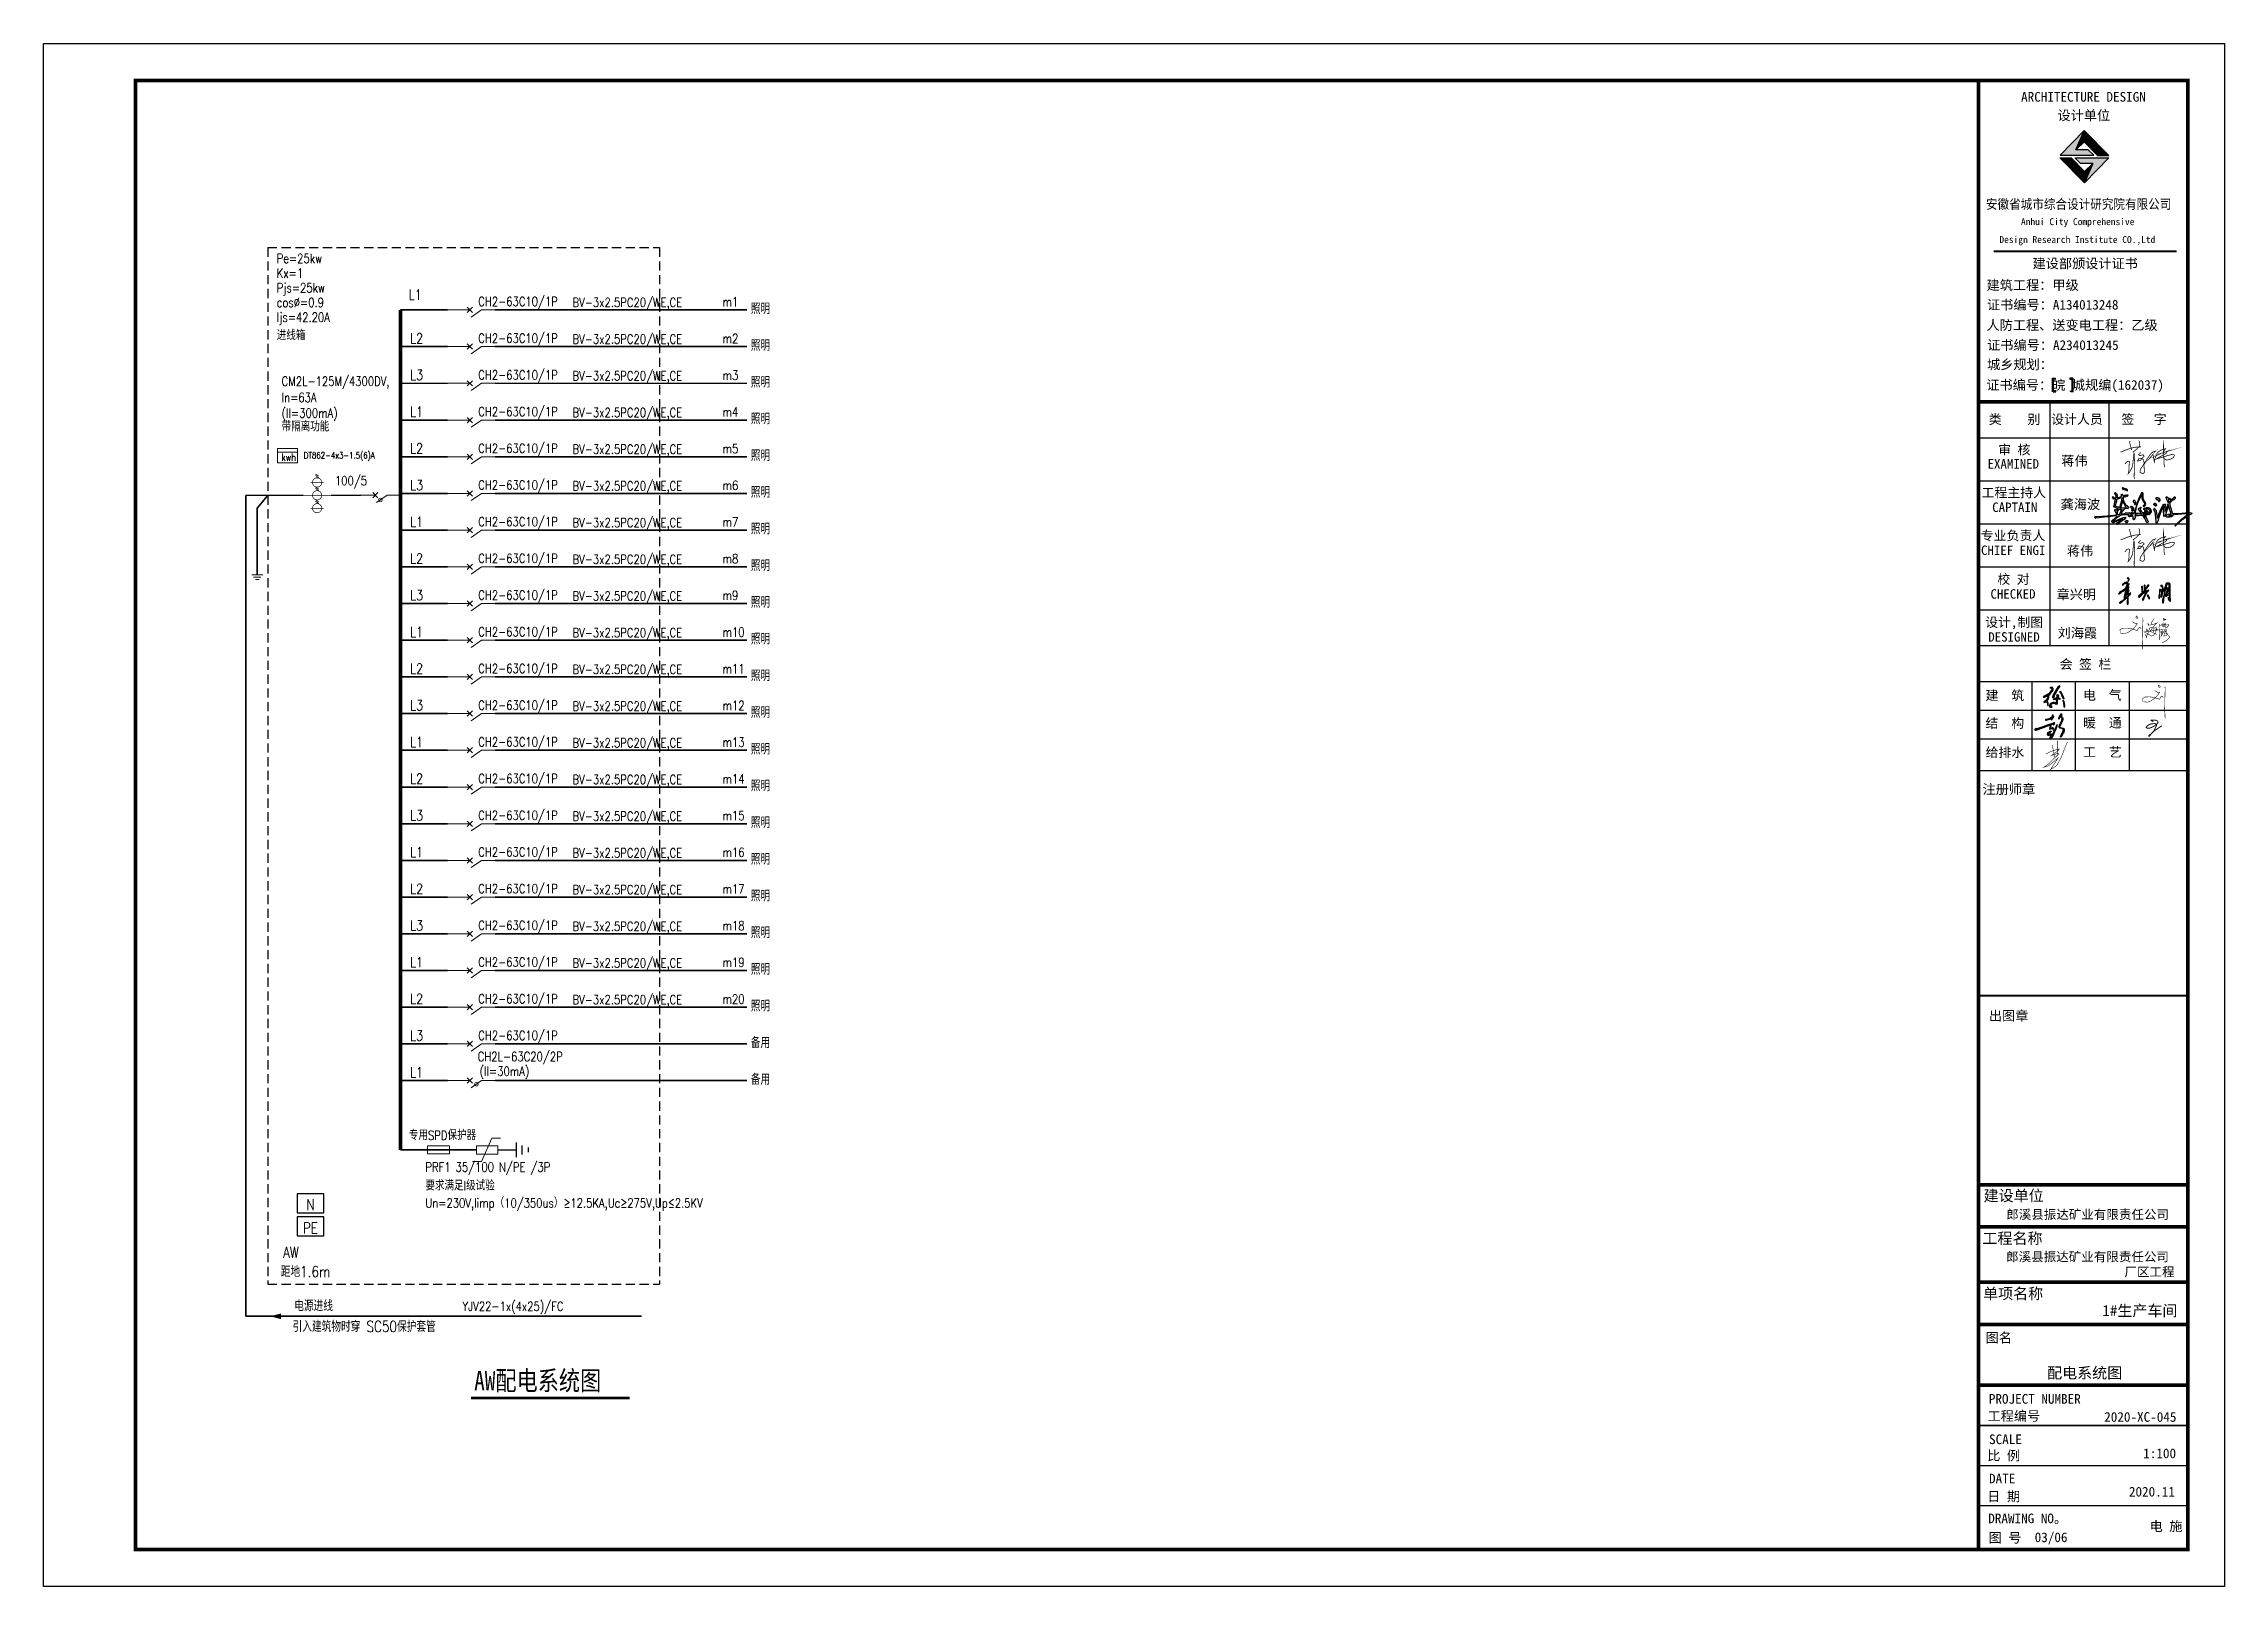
# Model space of a CAD drawing. Extents: x 69728788 to 150676229, y 20327566 to 43663798.
# Drawn here: x 75430225 to 75489625, y 20683966 to 20725966 of the extents above; entities that cross this region are included whole.
import ezdxf

# ---------------------------------------------------------------- set-up
doc = ezdxf.new("R2010")
doc.units = 0
doc.header["$LTSCALE"] = 1000
doc.header["$MEASUREMENT"] = 0
doc.linetypes.add('CENTER', pattern=[2, 1.25, -0.25, 0.25, -0.25])
doc.linetypes.add('HIDDEN', pattern=[0.375, 0.25, -0.125])
doc.layers.get('0').update_dxf_attribs({"linetype": 'CONTINUOUS'})
for name, color, linetype in [('A_DE_DETAIL_3', 144, 'CONTINUOUS'), ('DIM_SYMB', 3, 'CONTINUOUS'), ('ELEMENT', 3, 'CONTINUOUS'), ('PUB_TEXT', 7, 'CONTINUOUS'), ('PUB_TITLE', 4, 'CONTINUOUS'), ('图框', 253, 'CONTINUOUS'), ('数字', 3, 'CONTINUOUS'), ('文字', 7, 'CONTINUOUS'), ('电-ELEMENT', 3, 'CONTINUOUS'), ('签名', 7, 'CONTINUOUS'), ('虚线', 5, 'HIDDEN')]:
    doc.layers.add(name, color=color, linetype=linetype)
for name, color, linetype, lineweight in [('有线电视线路', 6, 'CENTER', 50), ('照明平面设备层', 11, 'CONTINUOUS', 20), ('照明线路', 1, 'CONTINUOUS', 50)]:
    doc.layers.add(name, color=color, linetype=linetype, lineweight=lineweight)
doc.styles.add('_TEL_DIM', font='SIMPLEX', dxfattribs={"width": 0.8, "height": 3.5, "bigfont": 'HZTXT'})
doc.styles.add('STYLE-黑体', font='simhei.ttf')
doc.styles.add('宋体', font='SimSun.ttf', dxfattribs={"width": 0.8})
doc.styles.add('黑体', font='simhei.ttf', dxfattribs={"width": 0.6, "height": 4.3})

msp = doc.modelspace()

# ---------------------------------------------------------------- texts
at = {"layer": 'DIM_SYMB', "color": 7, "style": '宋体', "width": 0.8}
msp.add_text('AW配电系统图', height=528.69, dxfattribs=at).set_placement((75441953.8, 20689303.7))
at = {"layer": 'PUB_TEXT', "style": '黑体'}
for s, height, p in [('郎溪县振达矿业有限责任公司', 250, (75483683.1, 20693967.1)), ('郎溪县振达矿业有限责任公司', 250, (75483680.7, 20692815.7)), ('厂区工程', 250, (75486903.2, 20692403.8)), ('1#生产车间', 300, (75486301.8, 20691322.3)), ('配电系统图', 300, (75484796.8, 20689626.9)), ('2020-XC-045', 262.944, (75486351.8, 20688447.5)), ('1:100', 262.94, (75487414.3, 20687456.1)), ('2020.11', 262.94, (75487024.6, 20686411.8)), ('电 施', 262.94, (75487586.5, 20685471.1)), ('03/06', 262.94, (75484457.6, 20685170.4))]:
    msp.add_text(s, height=height, dxfattribs=at).set_placement(p)
at = {"layer": '图框', "color": 4}
for s, height, style, p in [('ARCHITECTURE DESIGN', 262.944, '黑体', (75484087.6, 20724386.4)), ('设计单位', 262.94, '黑体', (75485078.9, 20723882.8)), ('Anhui City Comprehensive ', 189.24, '黑体', (75484084.9, 20721024.6)), (' Design Research Institute CO.,Ltd', 189.24, '黑体', (75483367.5, 20720537.6)), ('建设部颁设计证书', 262.94, '黑体', (75484400, 20719851.5)), (' 建筑工程：甲级', 262.94, '黑体', (75482968.8, 20719262.2)), ('证书编号：A134013248', 262.944, '黑体', (75483159, 20718726.4)), ('人防工程、送变电工程：乙级', 262.944, '黑体', (75483145.2, 20718172.7)), ('证书编号：A234013245', 262.944, '黑体', (75483163.8, 20717628.5)), ('城乡规划：', 262.94, '黑体', (75483161.8, 20717103.2)), ('证书编号：皖 城规编(162037)', 262.944, '黑体', (75483140.8, 20716543.1)), ('龚海波', 262.94, 'STYLE-黑体', (75485164.7, 20713294.8)), ('注册师章', 262.94, '黑体', (75483037.7, 20705535.8)), ('出图章', 262.94, '黑体', (75483211, 20699368.1)), ('建设单位', 300, '黑体', (75483066.2, 20694453.7)), ('工程名称', 300, '黑体', (75483033, 20693291.7)), ('单项名称', 300, '黑体', (75483052.9, 20691787.4)), ('图名', 262.94, '黑体', (75483122.2, 20690605.4)), ('工程编号', 262.94, '黑体', (75483173.7, 20688473.9)), ('SCALE', 262.94, '黑体', (75483215.5, 20687838.4)), ('比 例', 262.94, '黑体', (75483164.8, 20687395.5)), ('DATE', 262.94, '黑体', (75483214.2, 20686769.8)), ('日 期', 262.94, '黑体', (75483164.8, 20686282.6)), ('DRAWING NO。', 262.944, '黑体', (75483193.4, 20685685.1)), ('图 号', 262.94, '黑体', (75483202.1, 20685160))]:
    msp.add_text(s, height=height, dxfattribs=dict(at, style=style)).set_placement(p)
at = {"layer": '图框', "color": 4, "style": '黑体', "width": 0.88}
msp.add_text('安徽省城市综合设计研究院有限公司', height=262.944, dxfattribs=at).set_placement((75483130.7, 20721466.5))
at = {"layer": '图框', "color": 0}
for s, height, style, p in [('类    别 ', 257.69, 'STYLE-黑体', (75483206.6, 20715611.8)), ('设计人员', 257.69, 'STYLE-黑体', (75484906.2, 20715611.8)), ('签   字', 257.69, 'STYLE-黑体', (75486820.7, 20715611.8)), ('EXAMINED ', 257.69, 'STYLE-黑体', (75483174.3, 20714397)), ('审 核', 257.69, 'STYLE-黑体', (75483464.1, 20714784)), ('工程主持人', 257.69, 'STYLE-黑体', (75483010.7, 20713616.5)), ('CAPTAIN', 257.69, 'STYLE-黑体', (75483302.2, 20713216.3)), ('专业负责人', 257.69, 'STYLE-黑体', (75482988.8, 20712445.2)), ('CHIEF ENGI', 257.69, 'STYLE-黑体', (75482996.3, 20712045)), ('CHECKED  ', 257.69, 'STYLE-黑体', (75483254.1, 20710856.6)), ('校 对', 257.69, 'STYLE-黑体', (75483442.2, 20711256.8)), ('设计,制图', 257.69, 'STYLE-黑体', (75483108.7, 20710085.6)), ('DESIGNED ', 257.69, 'STYLE-黑体', (75483193, 20709685.3)), ('会 签 栏', 257.69, 'STYLE-黑体', (75485138.7, 20708945.2)), ('建  筑', 257.69, 'STYLE-黑体', (75483119.1, 20708093.6)), ('电  气', 257.69, 'STYLE-黑体', (75485775.6, 20708102.1)), ('结  构', 257.69, 'STYLE-黑体', (75483119.1, 20707339.5)), ('暖  通', 257.69, 'STYLE-黑体', (75485775.6, 20707348)), ('工  艺', 257.69, 'STYLE-黑体', (75485775.6, 20706551.5)), ('给排水', 257.69, 'STYLE-黑体', (75483119.1, 20706543)), ('PROJECT NUMBER', 262.944, '黑体', (75483209.1, 20688938.7))]:
    msp.add_text(s, height=height, dxfattribs=dict(at, style=style)).set_placement(p)
at = {"layer": '图框', "color": 1, "style": 'STYLE-黑体'}
for s, p in [('蒋伟', (75485184.3, 20714478.7)), ('蒋伟', (75485336.5, 20712025.9)), ('章兴明', (75485053.9, 20710841.8)), ('刘海霞', (75485083.8, 20709792))]:
    msp.add_text(s, height=262.94, dxfattribs=at).set_placement(p)
at = {"layer": '数字', "linetype": 'ByBlock', "style": '_TEL_DIM', "width": 0.8}
for s, height, p in [('Pe=25kw', 250, (75436574.9, 20719994)), ('Kx=1', 250, (75436574.9, 20719594)), ('Pjs=25kw', 250, (75436574.9, 20719194)), ('cos%%C=0.9', 250, (75436574.9, 20718794)), ('L1', 277.53, (75440169.5, 20718993)), ('CH2-63C10/1P', 249.78, (75442064.2, 20718821.2)), ('BV-3x2.5PC20/WE,CE', 249.78, (75444630.5, 20718796.4)), ('m1', 249.78, (75448718.5, 20718812.7)), ('进线箱', 250, (75436574.9, 20717896.5)), ('Ijs=42.20A', 250, (75436574.9, 20718394)), ('L2', 277.53, (75440208.6, 20717804.8)), ('CH2-63C10/1P', 249.78, (75442064.2, 20717822.1)), ('BV-3x2.5PC20/WE,CE', 249.78, (75444630.5, 20717797.2)), ('m2', 249.78, (75448718.5, 20717813.6)), ('CM2L-125M/4300DV,', 250, (75436708.2, 20716649.9)), ('L3', 277.53, (75440208.6, 20716805.7)), ('CH2-63C10/1P', 249.78, (75442064.2, 20716823)), ('BV-3x2.5PC20/WE,CE', 249.78, (75444630.5, 20716798.1)), ('m3', 249.78, (75448718.5, 20716814.5)), ('In=63A', 250, (75436708.2, 20716209)), ('(Il=300mA)', 250, (75436708.2, 20715782.8)), ('L1', 277.53, (75440208.6, 20715806.6)), ('CH2-63C10/1P', 249.78, (75442064.2, 20715823.8)), ('BV-3x2.5PC20/WE,CE', 249.78, (75444630.5, 20715799)), ('m4', 249.78, (75448718.5, 20715815.4)), ('带隔离功能', 250, (75436708.2, 20715411.3)), ('kwh', 200, (75436703, 20714606.1)), ('DT862-4x3-1.5(6)A', 175, (75437311.2, 20714669.3)), ('L2', 277.53, (75440208.6, 20714807.5)), ('CH2-63C10/1P', 249.78, (75442064.2, 20714824.7)), ('BV-3x2.5PC20/WE,CE', 249.78, (75444630.5, 20714799.9)), ('m5', 249.78, (75448718.5, 20714816.3)), ('100/5', 250, (75438158.8, 20713941.6)), ('L3', 277.53, (75440208.6, 20713808.3)), ('CH2-63C10/1P', 249.78, (75442064.2, 20713825.6)), ('BV-3x2.5PC20/WE,CE', 249.78, (75444630.5, 20713800.8)), ('m6', 249.78, (75448718.5, 20713817.2)), ('L1', 277.53, (75440208.6, 20712809.2)), ('CH2-63C10/1P', 249.78, (75442064.2, 20712826.5)), ('BV-3x2.5PC20/WE,CE', 249.78, (75444630.5, 20712801.7)), ('m7', 249.78, (75448718.5, 20712818)), ('L2', 277.53, (75440208.6, 20711810.1)), ('CH2-63C10/1P', 249.78, (75442064.2, 20711827.4)), ('BV-3x2.5PC20/WE,CE', 249.78, (75444630.5, 20711802.5)), ('m8', 249.78, (75448718.5, 20711818.9)), ('L3', 277.53, (75440208.6, 20710811)), ('CH2-63C10/1P', 249.78, (75442064.2, 20710828.2)), ('BV-3x2.5PC20/WE,CE', 249.78, (75444630.5, 20710803.4)), ('m9', 249.78, (75448718.5, 20710819.8)), ('L1', 277.53, (75440208.6, 20709811.9)), ('CH2-63C10/1P', 249.78, (75442064.2, 20709829.1)), ('BV-3x2.5PC20/WE,CE', 249.78, (75444630.5, 20709804.3)), ('m10', 249.78, (75448718.5, 20709820.7)), ('L2', 277.53, (75440208.6, 20708812.8)), ('CH2-63C10/1P', 249.78, (75442064.2, 20708830)), ('BV-3x2.5PC20/WE,CE', 249.78, (75444630.5, 20708805.2)), ('m11', 249.78, (75448718.5, 20708821.6)), ('L3', 277.53, (75440208.6, 20707813.6)), ('CH2-63C10/1P', 249.78, (75442064.2, 20707830.9)), ('BV-3x2.5PC20/WE,CE', 249.78, (75444630.5, 20707806.1)), ('m12', 249.78, (75448718.5, 20707822.4)), ('L1', 277.53, (75440208.6, 20706814.5)), ('CH2-63C10/1P', 249.78, (75442064.2, 20706831.8)), ('BV-3x2.5PC20/WE,CE', 249.78, (75444630.5, 20706806.9)), ('m13', 249.78, (75448718.5, 20706823.3)), ('L2', 277.53, (75440208.6, 20705815.4)), ('CH2-63C10/1P', 249.78, (75442064.2, 20705832.7)), ('BV-3x2.5PC20/WE,CE', 249.78, (75444630.5, 20705807.8)), ('m14', 249.78, (75448718.5, 20705824.2)), ('L3', 277.53, (75440208.6, 20704816.3)), ('CH2-63C10/1P', 249.78, (75442064.2, 20704833.5)), ('BV-3x2.5PC20/WE,CE', 249.78, (75444630.5, 20704808.7)), ('m15', 249.78, (75448718.5, 20704825.1)), ('L1', 277.53, (75440208.6, 20703817.2)), ('CH2-63C10/1P', 249.78, (75442064.2, 20703834.4)), ('BV-3x2.5PC20/WE,CE', 249.78, (75444630.5, 20703809.6)), ('m16', 249.78, (75448718.5, 20703826)), ('L2', 277.53, (75440208.6, 20702818)), ('CH2-63C10/1P', 249.78, (75442064.2, 20702835.3)), ('BV-3x2.5PC20/WE,CE', 249.78, (75444630.5, 20702810.5)), ('m17', 249.78, (75448718.5, 20702826.9)), ('L3', 277.53, (75440208.6, 20701818.9)), ('CH2-63C10/1P', 249.78, (75442064.2, 20701836.2)), ('BV-3x2.5PC20/WE,CE', 249.78, (75444630.5, 20701811.4)), ('m18', 249.78, (75448718.5, 20701827.7)), ('L1', 277.53, (75440208.6, 20700819.8)), ('CH2-63C10/1P', 249.78, (75442064.2, 20700837.1)), ('BV-3x2.5PC20/WE,CE', 249.78, (75444630.5, 20700812.2)), ('m19', 249.78, (75448718.5, 20700828.6)), ('L2', 277.53, (75440208.6, 20699820.7)), ('CH2-63C10/1P', 249.78, (75442064.2, 20699837.9)), ('BV-3x2.5PC20/WE,CE', 249.78, (75444630.5, 20699813.1)), ('m20', 249.78, (75448718.5, 20699829.5)), ('CH2-63C10/1P', 249.78, (75442064.2, 20698838.8)), ('L3', 277.53, (75440208.6, 20698821.6)), ('CH2L-63C20/2P', 249.987, (75442049.7, 20698264.8)), ('L1', 277.53, (75440208.6, 20697822.5)), ('(Il=30mA)', 249.99, (75442100.6, 20697864.8)), ('专用SPD保护器', 250, (75440175, 20696119.8)), ('要求满足I级试验', 250, (75440623.5, 20694747.4)), ('PRF1 35/100 N/PE /3P', 250, (75440623.5, 20695255.2)), ('Un=230V,Iimp（10/350us）≥12.5KA,Uc≥275V,Up≤2.5KV', 250, (75440623.5, 20694277.2)), ('YJV22-1x(4x25)/FC', 250, (75441632.9, 20691465))]:
    msp.add_text(s, height=height, dxfattribs=at).set_placement(p)
at = {"layer": '文字', "linetype": 'ByBlock', "style": '_TEL_DIM', "width": 0.8}
for s, height, p in [('照明', 299.74, (75449487.1, 20718601.9)), ('照明', 299.74, (75449487.1, 20717602.8)), ('照明', 299.74, (75449487.1, 20716603.7)), ('照明', 299.74, (75449487.1, 20715604.6)), ('照明', 299.74, (75449487.1, 20714605.4)), ('照明', 299.74, (75449487.1, 20713606.3)), ('照明', 299.74, (75449487.1, 20712607.2)), ('照明', 299.74, (75449487.1, 20711608.1)), ('照明', 299.74, (75449487.1, 20710609)), ('照明', 299.74, (75449487.1, 20709609.9)), ('照明', 299.74, (75449487.1, 20708610.7)), ('照明', 299.74, (75449487.1, 20707611.6)), ('照明', 299.74, (75449487.1, 20706612.5)), ('照明', 299.74, (75449487.1, 20705613.4)), ('照明', 299.74, (75449487.1, 20704614.3)), ('照明', 299.74, (75449487.1, 20703615.1)), ('照明', 299.74, (75449487.1, 20702616)), ('照明', 299.74, (75449487.1, 20701616.9)), ('照明', 299.74, (75449487.1, 20700617.8)), ('照明', 299.74, (75449487.1, 20699618.7)), ('备用', 299.74, (75449487.1, 20698619.6)), ('备用', 299.74, (75449487.1, 20697620.4)), ('N', 300, (75437384.1, 20694204.3)), ('PE', 300, (75437286.8, 20693573.6)), ('AW', 300, (75436748, 20692906.2)), ('距地1.6m', 300, (75436684.4, 20692386.2)), ('电源进线', 300, (75437050.4, 20691456.2)), ('引入建筑物时穿 SC50保护套管', 300, (75437006, 20690892.3))]:
    msp.add_text(s, height=height, dxfattribs=at).set_placement(p)

# ---------------------------------------------------------------- blocks, each defined once
blk = doc.blocks.new('$element$00000584')
at = {"const_width": 0.0233}
for points in [[(0, 0), (0, -1)], [(-0.467, -0.267), (-0.467, -0.733)], [(-0.3, -0.5), (-0.167, -0.5)], [(-0.211, -0.433), (-0.294, -0.567)], [(-0.158, -0.433), (-0.242, -0.567)], [(0.167, -0.5), (0.3, -0.5)], [(0.256, -0.433), (0.172, -0.567)], [(0.308, -0.433), (0.225, -0.567)], [(0.467, -0.267), (0.467, -0.733)], [(0.633, -0.5), (0.767, -0.5)], [(0.722, -0.433), (0.639, -0.567)], [(0.775, -0.433), (0.692, -0.567)]]:
    blk.add_lwpolyline(points, dxfattribs=at)
for points in [[(-0.467, -0.333, 1), (-0.467, -0.667, 1), (-0.467, -0.333)], [(0, -0.333, 1), (0, -0.667, 1), (0, -0.333)], [(0.467, -0.333, 1), (0.467, -0.667, 1), (0.467, -0.333)]]:
    blk.add_lwpolyline(points, format="xyb", close=True, dxfattribs=at)
at = {"flags": 9}
blk.add_attdef('S', (0, 0), '', height=0.00000667, dxfattribs=at)
blk = doc.blocks.new('接地')
at = {"layer": '电-ELEMENT'}
for p, q in [((0, 0), (0, -248)), ((99, -248), (-99, -248)), ((62, -326), (-62, -326)), ((32, -411), (-32, -411))]:
    blk.add_line(p, q, dxfattribs=at)
blk = doc.blocks.new('zvzgbzxbz')
h = blk.add_hatch(color=256)
h.paths.add_polyline_path([(-131873, -765486), (-131887, -765477), (-131887, -765457), (-131874, -765418), (-131865, -765371), (-131862, -765322), (-131875, -765304), (-131896, -765304), (-131914, -765315), (-131924, -765321), (-131924, -765304), (-131897, -765278), (-131865, -765246), (-131860, -765221), (-131876, -765221), (-131894, -765237), (-131915, -765243), (-131928, -765242), (-131928, -765229), (-131916, -765212), (-131873, -765165), (-131866, -765141), (-131851, -765119), (-131851, -765098), (-131870, -765097), (-131887, -765109), (-131898, -765127), (-131914, -765139), (-131920, -765130), (-131916, -765110), (-131902, -765079), (-131902, -765049), (-131913, -765036), (-131939, -765036), (-131959, -765039), (-131988, -765048), (-132029, -765063), (-132059, -765082), (-132090, -765109), (-132099, -765118), (-132106, -765133), (-132104, -765146), (-132091, -765150), (-132082, -765150), (-132080, -765138), (-132076, -765126), (-132066, -765117), (-132045, -765105), (-132024, -765092), (-131995, -765082), (-131974, -765073), (-131953, -765070), (-131939, -765070), (-131932, -765077), (-131933, -765094), (-131940, -765118), (-131960, -765179), (-131977, -765227), (-132001, -765286), (-132028, -765306), (-132083, -765341), (-132162, -765384), (-132216, -765423), (-132235, -765448), (-132248, -765466), (-132238, -765475), (-132216, -765472), (-132188, -765451), (-132157, -765427), (-132128, -765404), (-132082, -765372), (-132046, -765346), (-131969, -765291), (-131947, -765275), (-131931, -765275), (-131930, -765286), (-131951, -765316), (-131979, -765342), (-131997, -765388), (-132013, -765469), (-132043, -765576), (-132043, -765674), (-132107, -765732), (-132154, -765764), (-132194, -765792), (-132215, -765810), (-132214, -765828), (-132205, -765835), (-132186, -765831), (-132165, -765816), (-132138, -765792), (-132101, -765761), (-132063, -765727), (-131982, -765655), (-131946, -765623), (-131920, -765596), (-131911, -765593), (-131911, -765628), (-131920, -765673), (-131924, -765738), (-131931, -765813), (-131935, -765849), (-131932, -765866), (-131913, -765873), (-131894, -765862), (-131887, -765836), (-131885, -765802), (-131888, -765766), (-131889, -765706), (-131887, -765643), (-131886, -765595), (-131877, -765568), (-131866, -765549), (-131807, -765491), (-131798, -765463), (-131800, -765444), (-131814, -765444), (-131821, -765457), (-131840, -765468), (-131861, -765480)])
h.paths.add_polyline_path([(-131889, -765513), (-131896, -765553), (-131921, -765572), (-131948, -765601), (-131976, -765621), (-132009, -765645), (-132013, -765623), (-132013, -765596), (-132003, -765580), (-131980, -765558), (-131964, -765530), (-131942, -765491), (-131924, -765461), (-131912, -765445), (-131896, -765432), (-131902, -765456), (-131913, -765482), (-131913, -765501), (-131900, -765507)], flags=16)
h.paths.add_polyline_path([(-131945, -765446), (-131979, -765475), (-131981, -765465), (-131973, -765447), (-131943, -765418), (-131932, -765411), (-131922, -765419)], flags=16)
h.paths.add_polyline_path([(-131978, -765512), (-131979, -765523), (-131992, -765540), (-132005, -765540), (-132006, -765525), (-131991, -765509)], flags=16)
h.paths.add_polyline_path([(-131952, -765398), (-131976, -765412), (-131977, -765396), (-131963, -765374), (-131946, -765366), (-131916, -765343), (-131910, -765335), (-131884, -765334), (-131885, -765351), (-131893, -765371), (-131913, -765371), (-131932, -765377)], flags=16)
h.paths.add_polyline_path([(-131913, -765185), (-131926, -765185), (-131926, -765174), (-131912, -765158), (-131902, -765160), (-131905, -765173)], flags=16)
for points in [[(-131914, -764902), (-131890, -764907), (-131875, -764925), (-131875, -764948), (-131885, -764963), (-131896, -764980), (-131889, -764996), (-131872, -764988), (-131863, -764969), (-131854, -764948), (-131854, -764921), (-131861, -764896), (-131869, -764884), (-131886, -764880), (-131905, -764880), (-131919, -764884), (-131923, -764894), (-131923, -764902)], [(-131271, -765390), (-131275, -765380), (-131266, -765364), (-131250, -765345), (-131241, -765329), (-131185, -765248), (-131153, -765207), (-131120, -765177), (-131112, -765159), (-131122, -765143), (-131139, -765145), (-131150, -765150), (-131181, -765181), (-131207, -765222), (-131223, -765247), (-131239, -765276), (-131249, -765299), (-131256, -765309), (-131266, -765302), (-131266, -765277), (-131263, -765233), (-131256, -765186), (-131252, -765158), (-131264, -765148), (-131277, -765148), (-131290, -765157), (-131292, -765163), (-131295, -765211), (-131297, -765251), (-131297, -765288), (-131289, -765324), (-131280, -765336), (-131311, -765393), (-131358, -765443), (-131454, -765531), (-131500, -765569), (-131500, -765594), (-131488, -765604), (-131467, -765596), (-131440, -765567), (-131401, -765533), (-131360, -765489), (-131320, -765456), (-131285, -765436), (-131246, -765413), (-131223, -765408), (-131220, -765422), (-131242, -765462), (-131275, -765525), (-131340, -765655), (-131359, -765681), (-131357, -765704), (-131346, -765713), (-131326, -765711), (-131312, -765697), (-131298, -765661), (-131275, -765594), (-131230, -765503), (-131211, -765464), (-131195, -765433), (-131176, -765406), (-131151, -765391), (-131124, -765368), (-131118, -765349), (-131128, -765340), (-131140, -765342), (-131160, -765350), (-131175, -765360), (-131200, -765367), (-131223, -765379), (-131251, -765386)], [(-131356, -765240), (-131360, -765204), (-131373, -765204), (-131388, -765209), (-131384, -765301), (-131380, -765400), (-131369, -765406), (-131358, -765370), (-131358, -765321)], [(-131177, -765535), (-131155, -765575), (-131127, -765625), (-131100, -765659), (-131081, -765649), (-131086, -765626), (-131107, -765598), (-131133, -765545), (-131147, -765528), (-131165, -765528)], [(-130722, -765450), (-130740, -765576), (-130743, -765618), (-130738, -765640), (-130724, -765644), (-130715, -765640), (-130709, -765619), (-130706, -765580), (-130703, -765531), (-130698, -765451), (-130688, -765388), (-130682, -765346), (-130674, -765319), (-130688, -765310), (-130704, -765310), (-130712, -765330)]]:
    blk.add_hatch(color=256).paths.add_polyline_path(points)
h = blk.add_hatch(color=256)
h.paths.add_polyline_path([(-130520, -765291), (-130508, -765291), (-130523, -765366), (-130545, -765475), (-130577, -765629), (-130602, -765717), (-130604, -765771), (-130605, -765804), (-130599, -765817), (-130582, -765817), (-130569, -765801), (-130555, -765755), (-130554, -765688), (-130538, -765606), (-130525, -765538), (-130519, -765483), (-130505, -765409), (-130485, -765335), (-130479, -765281), (-130454, -765277), (-130437, -765281), (-130437, -765301), (-130442, -765351), (-130455, -765419), (-130468, -765461), (-130485, -765512), (-130495, -765537), (-130495, -765550), (-130489, -765560), (-130463, -765565), (-130442, -765561), (-130431, -765548), (-130405, -765520), (-130379, -765489), (-130357, -765479), (-130349, -765484), (-130347, -765509), (-130348, -765550), (-130346, -765630), (-130345, -765670), (-130357, -765659), (-130370, -765637), (-130380, -765618), (-130381, -765601), (-130392, -765610), (-130392, -765647), (-130383, -765685), (-130350, -765729), (-130331, -765754), (-130314, -765754), (-130308, -765741), (-130309, -765722), (-130306, -765694), (-130314, -765595), (-130314, -765437), (-130318, -765307), (-130317, -765202), (-130322, -765116), (-130331, -765088), (-130352, -765079), (-130385, -765075), (-130425, -765077), (-130449, -765080), (-130464, -765094), (-130476, -765130), (-130498, -765208), (-130516, -765242), (-130539, -765289), (-130567, -765330), (-130576, -765320), (-130576, -765273), (-130588, -765209), (-130613, -765166), (-130640, -765147), (-130668, -765160), (-130674, -765181), (-130656, -765192), (-130637, -765190), (-130621, -765216), (-130613, -765253), (-130607, -765294), (-130604, -765345), (-130614, -765342), (-130638, -765318), (-130652, -765321), (-130652, -765334), (-130640, -765377), (-130637, -765438), (-130635, -765475), (-130649, -765514), (-130666, -765568), (-130656, -765594), (-130631, -765584), (-130618, -765548), (-130606, -765478), (-130606, -765441), (-130575, -765394)])
h.paths.add_polyline_path([(-130410, -765375), (-130400, -765304), (-130409, -765259), (-130420, -765241), (-130438, -765241), (-130446, -765246), (-130452, -765250), (-130465, -765250), (-130465, -765239), (-130463, -765213), (-130449, -765161), (-130437, -765117), (-130427, -765114), (-130400, -765108), (-130365, -765114), (-130351, -765128), (-130351, -765168), (-130352, -765216), (-130350, -765285), (-130350, -765367), (-130355, -765438), (-130395, -765478), (-130427, -765488), (-130440, -765495), (-130442, -765483), (-130439, -765463), (-130424, -765431)], flags=16)
for p, q in [((-132235, -765448), (-132248, -765466)), ((-132248, -765466), (-132238, -765475)), ((-132238, -765475), (-132216, -765472)), ((-132216, -765423), (-132235, -765448)), ((-132162, -765384), (-132216, -765423)), ((-132216, -765472), (-132188, -765451)), ((-132188, -765451), (-132157, -765427)), ((-132083, -765341), (-132162, -765384)), ((-132157, -765427), (-132128, -765404)), ((-132128, -765404), (-132082, -765372)), ((-132099, -765118), (-132106, -765133)), ((-132106, -765133), (-132104, -765146)), ((-132104, -765146), (-132091, -765150)), ((-132090, -765109), (-132099, -765118)), ((-132091, -765150), (-132082, -765150)), ((-132059, -765082), (-132090, -765109)), ((-132028, -765306), (-132083, -765341)), ((-132082, -765150), (-132080, -765138)), ((-132082, -765372), (-132046, -765346)), ((-132080, -765138), (-132076, -765126)), ((-132076, -765126), (-132066, -765117)), ((-132066, -765117), (-132045, -765105)), ((-132029, -765063), (-132059, -765082)), ((-132046, -765346), (-131969, -765291)), ((-132045, -765105), (-132024, -765092)), ((-132013, -765469), (-132043, -765576)), ((-132043, -765576), (-132043, -765674)), ((-131988, -765048), (-132029, -765063)), ((-132001, -765286), (-132028, -765306)), ((-132024, -765092), (-131995, -765082)), ((-131997, -765388), (-132013, -765469)), ((-132003, -765580), (-132013, -765596)), ((-132013, -765596), (-132013, -765623)), ((-132013, -765623), (-132009, -765645)), ((-132009, -765645), (-131976, -765621)), ((-131991, -765509), (-132006, -765525)), ((-132006, -765525), (-132005, -765540)), ((-132005, -765540), (-131992, -765540)), ((-131980, -765558), (-132003, -765580)), ((-131977, -765227), (-132001, -765286)), ((-131979, -765342), (-131997, -765388)), ((-131995, -765082), (-131974, -765073)), ((-131992, -765540), (-131979, -765523)), ((-131978, -765512), (-131991, -765509)), ((-131959, -765039), (-131988, -765048)), ((-131982, -765655), (-131946, -765623)), ((-131973, -765447), (-131981, -765465)), ((-131981, -765465), (-131979, -765475)), ((-131964, -765530), (-131980, -765558)), ((-131951, -765316), (-131979, -765342)), ((-131979, -765475), (-131945, -765446)), ((-131979, -765523), (-131978, -765512)), ((-131960, -765179), (-131977, -765227)), ((-131963, -765374), (-131977, -765396)), ((-131977, -765396), (-131976, -765412)), ((-131976, -765412), (-131952, -765398)), ((-131976, -765621), (-131948, -765601)), ((-131974, -765073), (-131953, -765070)), ((-131943, -765418), (-131973, -765447)), ((-131969, -765291), (-131947, -765275)), ((-131942, -765491), (-131964, -765530)), ((-131946, -765366), (-131963, -765374)), ((-131940, -765118), (-131960, -765179)), ((-131939, -765036), (-131959, -765039)), ((-131953, -765070), (-131939, -765070)), ((-131952, -765398), (-131932, -765377)), ((-131930, -765286), (-131951, -765316)), ((-131948, -765601), (-131921, -765572)), ((-131947, -765275), (-131931, -765275)), ((-131916, -765343), (-131946, -765366)), ((-131946, -765623), (-131920, -765596)), ((-131945, -765446), (-131922, -765419)), ((-131932, -765411), (-131943, -765418)), ((-131924, -765461), (-131942, -765491)), ((-131933, -765094), (-131940, -765118)), ((-131913, -765036), (-131939, -765036)), ((-131939, -765070), (-131932, -765077)), ((-131932, -765077), (-131933, -765094)), ((-131932, -765377), (-131913, -765371)), ((-131922, -765419), (-131932, -765411)), ((-131931, -765275), (-131930, -765286)), ((-131928, -765229), (-131916, -765212)), ((-131928, -765242), (-131928, -765229)), ((-131915, -765243), (-131928, -765242)), ((-131912, -765158), (-131926, -765174)), ((-131926, -765174), (-131926, -765185)), ((-131926, -765185), (-131913, -765185)), ((-131924, -765304), (-131897, -765278)), ((-131924, -765321), (-131924, -765304)), ((-131914, -765315), (-131924, -765321)), ((-131912, -765445), (-131924, -765461)), ((-131919, -764884), (-131923, -764894)), ((-131923, -764894), (-131923, -764902)), ((-131923, -764902), (-131914, -764902)), ((-131921, -765572), (-131896, -765553)), ((-131920, -765130), (-131916, -765110)), ((-131914, -765139), (-131920, -765130)), ((-131920, -765596), (-131911, -765593)), ((-131911, -765628), (-131920, -765673)), ((-131905, -764880), (-131919, -764884)), ((-131916, -765110), (-131902, -765079)), ((-131916, -765212), (-131873, -765165)), ((-131910, -765335), (-131916, -765343)), ((-131894, -765237), (-131915, -765243)), ((-131914, -764902), (-131890, -764907)), ((-131898, -765127), (-131914, -765139)), ((-131896, -765304), (-131914, -765315)), ((-131902, -765049), (-131913, -765036)), ((-131913, -765185), (-131905, -765173)), ((-131913, -765371), (-131893, -765371)), ((-131913, -765482), (-131902, -765456)), ((-131913, -765501), (-131913, -765482)), ((-131900, -765507), (-131913, -765501)), ((-131902, -765160), (-131912, -765158)), ((-131896, -765432), (-131912, -765445)), ((-131912, -765445), (-131912, -765445)), ((-131912, -765445), (-131912, -765445)), ((-131911, -765593), (-131911, -765628)), ((-131884, -765334), (-131910, -765335)), ((-131886, -764880), (-131905, -764880)), ((-131905, -765173), (-131902, -765160)), ((-131902, -765079), (-131902, -765049)), ((-131902, -765456), (-131896, -765432)), ((-131889, -765513), (-131900, -765507)), ((-131887, -765109), (-131898, -765127)), ((-131897, -765278), (-131865, -765246)), ((-131885, -764963), (-131896, -764980)), ((-131896, -764980), (-131889, -764996)), ((-131875, -765304), (-131896, -765304)), ((-131896, -765432), (-131896, -765432)), ((-131896, -765432), (-131896, -765432)), ((-131896, -765553), (-131889, -765513)), ((-131876, -765221), (-131894, -765237)), ((-131893, -765371), (-131885, -765351)), ((-131890, -764907), (-131875, -764925)), ((-131889, -764996), (-131872, -764988)), ((-131870, -765097), (-131887, -765109)), ((-131887, -765457), (-131874, -765418)), ((-131887, -765477), (-131887, -765457)), ((-131873, -765486), (-131887, -765477)), ((-131887, -765643), (-131886, -765595)), ((-131869, -764884), (-131886, -764880)), ((-131886, -765595), (-131877, -765568)), ((-131875, -764948), (-131885, -764963)), ((-131885, -765351), (-131884, -765334)), ((-131877, -765568), (-131866, -765549)), ((-131860, -765221), (-131876, -765221)), ((-131875, -764925), (-131875, -764948)), ((-131862, -765322), (-131875, -765304)), ((-131874, -765418), (-131865, -765371)), ((-131873, -765165), (-131866, -765141)), ((-131861, -765480), (-131873, -765486)), ((-131872, -764988), (-131863, -764969)), ((-131851, -765098), (-131870, -765097)), ((-131861, -764896), (-131869, -764884)), ((-131866, -765141), (-131851, -765119)), ((-131866, -765549), (-131807, -765491)), ((-131865, -765246), (-131860, -765221)), ((-131865, -765371), (-131862, -765322)), ((-131863, -764969), (-131854, -764948)), ((-131854, -764921), (-131861, -764896)), ((-131840, -765468), (-131861, -765480)), ((-131854, -764948), (-131854, -764921)), ((-131851, -765119), (-131851, -765098)), ((-131821, -765457), (-131840, -765468)), ((-131814, -765444), (-131821, -765457)), ((-131800, -765444), (-131814, -765444)), ((-131807, -765491), (-131798, -765463)), ((-131798, -765463), (-131800, -765444)), ((-131454, -765531), (-131500, -765569)), ((-131500, -765569), (-131500, -765594)), ((-131500, -765594), (-131488, -765604)), ((-131488, -765604), (-131467, -765596)), ((-131467, -765596), (-131440, -765567)), ((-131358, -765443), (-131454, -765531)), ((-131440, -765567), (-131401, -765533)), ((-131401, -765533), (-131360, -765489)), ((-131373, -765204), (-131388, -765209)), ((-131388, -765209), (-131384, -765301)), ((-131384, -765301), (-131380, -765400)), ((-131380, -765400), (-131369, -765406)), ((-131360, -765204), (-131373, -765204)), ((-131369, -765406), (-131358, -765370)), ((-131356, -765240), (-131360, -765204)), ((-131360, -765489), (-131320, -765456)), ((-131358, -765321), (-131356, -765240)), ((-131358, -765370), (-131358, -765321)), ((-131311, -765393), (-131358, -765443)), ((-131275, -765525), (-131340, -765655)), ((-131320, -765456), (-131285, -765436)), ((-131280, -765336), (-131311, -765393)), ((-131298, -765661), (-131275, -765594)), ((-131295, -765211), (-131297, -765251)), ((-131297, -765251), (-131297, -765288)), ((-131297, -765288), (-131289, -765324)), ((-131292, -765163), (-131295, -765211)), ((-131290, -765157), (-131292, -765163)), ((-131277, -765148), (-131290, -765157)), ((-131289, -765324), (-131280, -765336)), ((-131285, -765436), (-131246, -765413)), ((-131264, -765148), (-131277, -765148)), ((-131275, -765380), (-131266, -765364)), ((-131271, -765390), (-131275, -765380)), ((-131242, -765462), (-131275, -765525)), ((-131275, -765594), (-131230, -765503)), ((-131251, -765386), (-131271, -765390)), ((-131266, -765277), (-131263, -765233)), ((-131266, -765302), (-131266, -765277)), ((-131256, -765309), (-131266, -765302)), ((-131266, -765364), (-131250, -765345)), ((-131252, -765158), (-131264, -765148)), ((-131263, -765233), (-131256, -765186)), ((-131256, -765186), (-131252, -765158)), ((-131249, -765299), (-131256, -765309)), ((-131223, -765379), (-131251, -765386)), ((-131250, -765345), (-131241, -765329)), ((-131239, -765276), (-131249, -765299)), ((-131246, -765413), (-131223, -765408)), ((-131220, -765422), (-131242, -765462)), ((-131241, -765329), (-131185, -765248)), ((-131223, -765247), (-131239, -765276)), ((-131230, -765503), (-131211, -765464)), ((-131207, -765222), (-131223, -765247)), ((-131200, -765367), (-131223, -765379)), ((-131223, -765408), (-131220, -765422)), ((-131211, -765464), (-131195, -765433)), ((-131181, -765181), (-131207, -765222)), ((-131175, -765360), (-131200, -765367)), ((-131195, -765433), (-131176, -765406)), ((-131185, -765248), (-131153, -765207)), ((-131150, -765150), (-131181, -765181)), ((-131165, -765528), (-131177, -765535)), ((-131177, -765535), (-131155, -765575)), ((-131176, -765406), (-131151, -765391)), ((-131160, -765350), (-131175, -765360)), ((-131147, -765528), (-131165, -765528)), ((-131140, -765342), (-131160, -765350)), ((-131155, -765575), (-131127, -765625)), ((-131153, -765207), (-131120, -765177)), ((-131151, -765391), (-131124, -765368)), ((-131139, -765145), (-131150, -765150)), ((-131133, -765545), (-131147, -765528)), ((-131128, -765340), (-131140, -765342)), ((-131122, -765143), (-131139, -765145)), ((-131107, -765598), (-131133, -765545)), ((-131118, -765349), (-131128, -765340)), ((-131127, -765625), (-131100, -765659)), ((-131124, -765368), (-131118, -765349)), ((-131112, -765159), (-131122, -765143)), ((-131120, -765177), (-131112, -765159)), ((-131086, -765626), (-131107, -765598)), ((-131081, -765649), (-131086, -765626)), ((-130740, -765576), (-130743, -765618)), ((-130743, -765618), (-130738, -765640)), ((-130722, -765450), (-130740, -765576)), ((-130712, -765330), (-130722, -765450)), ((-130715, -765640), (-130709, -765619)), ((-130704, -765310), (-130712, -765330)), ((-130709, -765619), (-130706, -765580)), ((-130706, -765580), (-130703, -765531)), ((-130688, -765310), (-130704, -765310)), ((-130703, -765531), (-130698, -765451)), ((-130698, -765451), (-130688, -765388)), ((-130674, -765319), (-130688, -765310)), ((-130688, -765388), (-130682, -765346)), ((-130682, -765346), (-130674, -765319)), ((-130668, -765160), (-130674, -765181)), ((-130674, -765181), (-130656, -765192)), ((-130640, -765147), (-130668, -765160)), ((-130649, -765514), (-130666, -765568)), ((-130666, -765568), (-130656, -765594)), ((-130656, -765192), (-130637, -765190)), ((-130656, -765594), (-130631, -765584)), ((-130638, -765318), (-130652, -765321)), ((-130652, -765321), (-130652, -765334)), ((-130652, -765334), (-130640, -765377)), ((-130635, -765475), (-130649, -765514)), ((-130613, -765166), (-130640, -765147)), ((-130640, -765377), (-130637, -765438)), ((-130614, -765342), (-130638, -765318)), ((-130637, -765190), (-130621, -765216)), ((-130637, -765438), (-130635, -765475)), ((-130631, -765584), (-130618, -765548)), ((-130621, -765216), (-130613, -765253)), ((-130618, -765548), (-130606, -765478)), ((-130604, -765345), (-130614, -765342)), ((-130588, -765209), (-130613, -765166)), ((-130613, -765253), (-130607, -765294)), ((-130607, -765294), (-130604, -765345)), ((-130606, -765441), (-130575, -765394)), ((-130606, -765478), (-130606, -765441)), ((-130577, -765629), (-130602, -765717)), ((-130576, -765273), (-130588, -765209)), ((-130545, -765475), (-130577, -765629)), ((-130576, -765320), (-130576, -765273)), ((-130567, -765330), (-130576, -765320)), ((-130575, -765394), (-130520, -765291)), ((-130539, -765289), (-130567, -765330)), ((-130567, -765330), (-130567, -765330)), ((-130554, -765688), (-130538, -765606)), ((-130523, -765366), (-130545, -765475)), ((-130516, -765242), (-130539, -765289)), ((-130538, -765606), (-130525, -765538)), ((-130525, -765538), (-130519, -765483)), ((-130508, -765291), (-130523, -765366)), ((-130520, -765291), (-130508, -765291)), ((-130519, -765483), (-130505, -765409)), ((-130498, -765208), (-130516, -765242)), ((-130505, -765409), (-130485, -765335)), ((-130476, -765130), (-130498, -765208)), ((-130485, -765512), (-130495, -765537)), ((-130495, -765537), (-130495, -765550)), ((-130495, -765550), (-130489, -765560)), ((-130489, -765560), (-130463, -765565)), ((-130485, -765335), (-130479, -765281)), ((-130468, -765461), (-130485, -765512)), ((-130479, -765281), (-130454, -765277)), ((-130464, -765094), (-130476, -765130)), ((-130455, -765419), (-130468, -765461)), ((-130463, -765213), (-130465, -765239)), ((-130465, -765239), (-130465, -765250)), ((-130465, -765250), (-130452, -765250)), ((-130449, -765080), (-130464, -765094)), ((-130449, -765161), (-130463, -765213)), ((-130463, -765565), (-130442, -765561)), ((-130442, -765351), (-130455, -765419)), ((-130454, -765277), (-130437, -765281)), ((-130452, -765250), (-130446, -765246)), ((-130425, -765077), (-130449, -765080)), ((-130437, -765117), (-130449, -765161)), ((-130446, -765246), (-130438, -765241)), ((-130437, -765301), (-130442, -765351)), ((-130439, -765463), (-130442, -765483)), ((-130442, -765483), (-130440, -765495)), ((-130442, -765561), (-130431, -765548)), ((-130440, -765495), (-130427, -765488)), ((-130424, -765431), (-130439, -765463)), ((-130438, -765241), (-130420, -765241)), ((-130427, -765114), (-130437, -765117)), ((-130437, -765281), (-130437, -765301)), ((-130431, -765548), (-130405, -765520)), ((-130400, -765108), (-130427, -765114)), ((-130427, -765488), (-130395, -765478)), ((-130385, -765075), (-130425, -765077)), ((-130410, -765375), (-130424, -765431)), ((-130420, -765241), (-130409, -765259)), ((-130400, -765304), (-130410, -765375)), ((-130409, -765259), (-130400, -765304)), ((-130405, -765520), (-130379, -765489)), ((-130365, -765114), (-130400, -765108)), ((-130395, -765478), (-130355, -765438)), ((-130381, -765601), (-130392, -765610)), ((-130392, -765610), (-130392, -765647)), ((-130352, -765079), (-130385, -765075)), ((-130380, -765618), (-130381, -765601)), ((-130370, -765637), (-130380, -765618)), ((-130379, -765489), (-130357, -765479)), ((-130351, -765128), (-130365, -765114)), ((-130357, -765479), (-130349, -765484)), ((-130355, -765438), (-130350, -765367)), ((-130331, -765088), (-130352, -765079)), ((-130352, -765216), (-130351, -765168)), ((-130350, -765285), (-130352, -765216)), ((-130351, -765168), (-130351, -765128)), ((-130350, -765367), (-130350, -765285)), ((-130349, -765484), (-130347, -765509)), ((-130347, -765509), (-130348, -765550)), ((-130348, -765550), (-130346, -765630)), ((-130346, -765630), (-130345, -765670)), ((-130322, -765116), (-130331, -765088)), ((-130317, -765202), (-130322, -765116)), ((-130318, -765307), (-130317, -765202)), ((-130314, -765437), (-130318, -765307)), ((-130314, -765595), (-130314, -765437)), ((-130306, -765694), (-130314, -765595)), ((-132194, -765792), (-132215, -765810)), ((-132215, -765810), (-132214, -765828)), ((-132214, -765828), (-132205, -765835)), ((-132205, -765835), (-132186, -765831)), ((-132154, -765764), (-132194, -765792)), ((-132186, -765831), (-132165, -765816)), ((-132165, -765816), (-132138, -765792)), ((-132107, -765732), (-132154, -765764)), ((-132138, -765792), (-132101, -765761)), ((-132043, -765674), (-132107, -765732)), ((-132101, -765761), (-132063, -765727)), ((-132063, -765727), (-131982, -765655)), ((-131931, -765813), (-131935, -765849)), ((-131935, -765849), (-131932, -765866)), ((-131932, -765866), (-131913, -765873)), ((-131924, -765738), (-131931, -765813)), ((-131920, -765673), (-131924, -765738)), ((-131913, -765873), (-131894, -765862)), ((-131894, -765862), (-131887, -765836)), ((-131889, -765706), (-131887, -765643)), ((-131888, -765766), (-131889, -765706)), ((-131885, -765802), (-131888, -765766)), ((-131887, -765836), (-131885, -765802)), ((-131340, -765655), (-131359, -765681)), ((-131359, -765681), (-131357, -765704)), ((-131357, -765704), (-131346, -765713)), ((-131346, -765713), (-131326, -765711)), ((-131326, -765711), (-131312, -765697)), ((-131312, -765697), (-131298, -765661)), ((-131100, -765659), (-131081, -765649)), ((-130738, -765640), (-130724, -765644)), ((-130724, -765644), (-130715, -765640)), ((-130604, -765771), (-130605, -765804)), ((-130605, -765804), (-130599, -765817)), ((-130602, -765717), (-130604, -765771)), ((-130599, -765817), (-130582, -765817)), ((-130582, -765817), (-130569, -765801)), ((-130569, -765801), (-130555, -765755)), ((-130555, -765755), (-130554, -765688)), ((-130392, -765647), (-130383, -765685)), ((-130383, -765685), (-130350, -765729)), ((-130357, -765659), (-130370, -765637)), ((-130345, -765670), (-130357, -765659)), ((-130350, -765729), (-130331, -765754)), ((-130331, -765754), (-130314, -765754)), ((-130314, -765754), (-130308, -765741)), ((-130309, -765722), (-130306, -765694)), ((-130308, -765741), (-130309, -765722))]:
    blk.add_line(p, q)
blk = doc.blocks.new('新块.dwgASFDFDD')
at = {"layer": '签名'}
h = blk.add_hatch(color=256, dxfattribs=at)
h.paths.add_polyline_path([(95690, 22500, -0.231178), (95691, 22503), (95725, 22524), (95758, 22541, -0.274551), (95762, 22541), (95766, 22538, -0.290357), (95768, 22534), (95765, 22514, -0.282713), (95763, 22511), (95755, 22509, 0.12974), (95739, 22498), (95738, 22496), (95737, 22486, 0.07073), (95738, 22476), (95739, 22470, 0.118418), (95747, 22454), (95773, 22422), (95795, 22397), (95803, 22387, -0.191696), (95804, 22384), (95803, 22376, 0.465128), (95808, 22372), (95845, 22376), (95894, 22387, 0.44834), (95897, 22392), (95896, 22395), (95889, 22402), (95885, 22407, -0.157491), (95883, 22413), (95883, 22417, -0.24693), (95887, 22427), (95887, 22427, 0.440579), (95888, 22444), (95875, 22457), (95860, 22468, -0.170294), (95855, 22474), (95853, 22482, -0.102372), (95852, 22487), (95854, 22500, -0.373734), (95864, 22510), (95865, 22510, 0.254103), (95874, 22515), (95880, 22525), (95881, 22524), (95884, 22512), (95884, 22510, 0.331647), (95895, 22501), (95896, 22501), (95904, 22501, 0.263355), (95914, 22507), (95914, 22508), (95916, 22519, -0.184975), (95920, 22526), (95925, 22529, -0.149598), (95931, 22532), (95951, 22533), (95993, 22532), (96008, 22528), (96023, 22523), (96035, 22515), (96050, 22498), (96074, 22473), (96082, 22464), (96084, 22450), (96088, 22438), (96092, 22392), (96089, 22373), (96073, 22372), (96070, 22363), (96067, 22352), (96053, 22340), (96044, 22323), (96030, 22307), (96021, 22303), (96014, 22313), (96008, 22316), (95994, 22314), (95992, 22305), (95972, 22300), (95921, 22296), (95911, 22293), (95920, 22268), (95924, 22240), (95935, 22209), (95981, 22111), (95992, 22087), (95994, 22066), (95959, 22051), (95941, 22063), (95917, 22118), (95896, 22167, 0.119239), (95885, 22181), (95873, 22191), (95862, 22201), (95862, 22205, 0.267055), (95846, 22239), (95835, 22246), (95823, 22268), (95812, 22280), (95810, 22281, 0.225942), (95801, 22283), (95781, 22278, -0.047725), (95779, 22277), (95690, 22270), (95625, 22269), (95616, 22267), (95617, 22270, -0.302854), (95627, 22278), (95717, 22286), (95782, 22296, 0.079622), (95785, 22297), (95796, 22302, 0.447831), (95799, 22313), (95792, 22322, 0.101957), (95790, 22324), (95781, 22330), (95757, 22328), (95652, 22319), (95627, 22319), (95598, 22315), (95585, 22310), (95576, 22298), (95576, 22199, -0.1506), (95569, 22178), (95567, 22176), (95561, 22164, -0.07539), (95555, 22155), (95544, 22144, -0.258442), (95537, 22142), (95532, 22143, -0.172364), (95528, 22146), (95524, 22150, -0.116492), (95523, 22153), (95520, 22169), (95517, 22237, 0.257654), (95513, 22243), (95509, 22246), (95508, 22255, 0.137932), (95506, 22259), (95501, 22267, -0.130882), (95499, 22270), (95497, 22290, 0.375873), (95489, 22296), (95457, 22296, 0.153785), (95453, 22295), (95430, 22279), (95421, 22273, 0.298099), (95418, 22266), (95419, 22263), (95464, 22259, -0.449386), (95467, 22255), (95467, 22252), (95419, 22252, 0.210128), (95413, 22250), (95409, 22245), (95407, 22244, -0.340919), (95393, 22247), (95392, 22249, 0.210758), (95386, 22252), (95377, 22253, -0.201903), (95369, 22257), (95362, 22265, -0.259318), (95360, 22275), (95361, 22278, -0.264412), (95375, 22291), (95386, 22294), (95387, 22296, 0.42547), (95385, 22301), (95381, 22302, 0.080244), (95373, 22304), (95355, 22303), (95250, 22302), (95168, 22295), (95131, 22293, 0.145884), (95127, 22291), (95074, 22251), (95031, 22222), (94977, 22182), (94907, 22134), (94885, 22117, 0.151784), (94882, 22112), (94880, 22106), (94880, 22101, 0.121298), (94881, 22096), (94884, 22092), (94890, 22090), (94897, 22090, 0.108689), (94913, 22094), (94923, 22099), (95000, 22135), (95093, 22177), (95172, 22209), (95205, 22216), (95255, 22219), (95267, 22218, -0.148728), (95275, 22215), (95282, 22210, -0.11645), (95287, 22204), (95292, 22194), (95275, 22191, 0.187953), (95266, 22186), (95247, 22162, 0.102525), (95244, 22157), (95240, 22141), (95220, 22141, 0.144191), (95212, 22138), (95120, 22079), (95033, 22028, 0.063491), (95030, 22026), (95014, 22010, -0.080592), (95010, 22007), (95005, 22005, -0.178905), (94995, 22003), (94991, 22010), (94987, 22022, -0.27945), (94990, 22037), (94995, 22043), (95019, 22050, 0.073381), (95023, 22052), (95139, 22129), (95180, 22157, 0.06755), (95183, 22160), (95189, 22167), (95190, 22169, 0.305341), (95178, 22175), (95173, 22175), (95095, 22140), (94958, 22081), (94918, 22066, -0.052637), (94910, 22064), (94887, 22060, -0.090596), (94874, 22061), (94858, 22064, -0.085038), (94846, 22069), (94840, 22073, -0.181064), (94835, 22079), (94832, 22088, -0.147202), (94832, 22094), (94836, 22107, -0.109427), (94838, 22111), (94858, 22135, -0.048018), (94860, 22136), (94923, 22186), (94978, 22223), (94995, 22236, 0.298156), (94997, 22244), (94994, 22256), (94988, 22263), (94967, 22265), (94735, 22236), (94606, 22222), (94323, 22199, -0.291644), (94316, 22203), (94297, 22237), (94297, 22240, -0.383842), (94304, 22247), (94346, 22252), (94675, 22266), (94901, 22291), (94982, 22297), (94985, 22306), (94983, 22338), (94968, 22381), (94955, 22397), (94937, 22422, -0.101619), (94934, 22428), (94931, 22438, -0.109256), (94931, 22446), (94933, 22459, -0.280752), (94947, 22474), (94950, 22475, -0.126758), (94959, 22475), (94968, 22473, -0.15474), (94978, 22467), (94994, 22450, -0.081557), (94997, 22445), (95002, 22433, -0.093443), (95003, 22427), (95004, 22403), (95012, 22358), (95023, 22313, 0.390931), (95032, 22308), (95065, 22313), (95093, 22327, 0.171134), (95096, 22331), (95107, 22356), (95140, 22406), (95155, 22437, 0.116513), (95156, 22441), (95156, 22463, 0.107138), (95155, 22467), (95152, 22473, 0.523435), (95140, 22475), (95128, 22463, -0.18265), (95123, 22461), (95108, 22460, -0.340063), (95101, 22465), (95099, 22471, 0.294066), (95092, 22476), (95087, 22477, 0.133568), (95067, 22474), (95064, 22473), (95048, 22463, 0.220074), (95044, 22458), (95041, 22441, -0.080659), (95040, 22439), (95027, 22417), (95024, 22419, -0.201849), (95022, 22425), (95018, 22463, -0.240558), (95019, 22466), (95036, 22481, 0.21433), (95037, 22484), (95037, 22489, 0.280337), (95035, 22492), (94976, 22523), (94934, 22548, 0.156534), (94928, 22550), (94910, 22549, -0.46076), (94902, 22557), (94904, 22580, -0.064651), (94908, 22599), (94921, 22645), (94938, 22711), (94958, 22791), (94962, 22811), (94939, 22809, -0.064936), (94920, 22810), (94901, 22813, -0.080775), (94890, 22816), (94882, 22821, -0.135752), (94867, 22834), (94867, 22835, -0.154043), (94861, 22857), (94861, 22861, -0.136703), (94863, 22864), (94871, 22877), (94873, 22877, -0.279334), (94881, 22875), (94897, 22857), (94919, 22847), (94941, 22842, 0.141167), (94962, 22844), (94966, 22847), (94971, 22854, 0.122029), (94972, 22858), (94971, 22912, 0.13949), (94965, 22932), (94957, 22944), (94951, 22950, 0.109197), (94938, 22959), (94927, 22964, -0.674227), (94934, 22999), (94946, 22998, -0.092395), (94963, 22993), (94975, 22986, -0.067551), (94983, 22980), (95001, 22962), (95001, 22961, -0.157847), (95009, 22939), (95009, 22851, 0.507739), (95014, 22848), (95045, 22858), (95115, 22876), (95121, 22878, 0.285141), (95145, 22910), (95146, 22914), (95134, 22937), (95134, 22942, -0.404917), (95144, 22954), (95153, 22955, -0.059906), (95155, 22954), (95168, 22953, -0.217925), (95175, 22948), (95182, 22937, -0.127757), (95184, 22931), (95185, 22917), (95185, 22914, 0.45192), (95199, 22905), (95221, 22910, 0.061267), (95229, 22914), (95245, 22922, -0.126968), (95263, 22927), (95321, 22927, 0.329734), (95324, 22929), (95332, 22953), (95340, 22929, 0.229531), (95343, 22926), (95346, 22925, -0.382276), (95349, 22921), (95346, 22905, -0.203047), (95344, 22903), (95334, 22896), (95314, 22885), (95286, 22876), (95248, 22869), (95229, 22869), (95213, 22869, 0.112418), (95205, 22868), (95200, 22865, 0.326044), (95197, 22862), (95201, 22829), (95198, 22815), (95193, 22807, 0.328096), (95194, 22798), (95201, 22791), (95217, 22730, 0.053255), (95218, 22729), (95244, 22678), (95265, 22645), (95283, 22617, 0.098742), (95285, 22615), (95311, 22597), (95350, 22561, 0.218816), (95356, 22559), (95359, 22559, -0.291918), (95367, 22556), (95369, 22553, -0.158896), (95370, 22548), (95369, 22534), (95378, 22538), (95359, 22518), (95359, 22513, -0.240188), (95348, 22500), (95341, 22499), (95307, 22499), (95258, 22495), (95229, 22494), (95218, 22491), (95215, 22470), (95201, 22443), (95182, 22420), (95176, 22410), (95167, 22389, -0.059303), (95162, 22381), (95146, 22361, 0.096023), (95140, 22348), (95137, 22338), (95141, 22333), (95153, 22330), (95227, 22341), (95262, 22344, 0.368288), (95272, 22354), (95272, 22356, -0.287337), (95280, 22366), (95283, 22367, -0.1299), (95289, 22368), (95323, 22363), (95356, 22362), (95404, 22362, -0.061275), (95406, 22362), (95413, 22360, -0.265952), (95421, 22352), (95424, 22343), (95428, 22330, 0.385739), (95441, 22322), (95450, 22324, 0.134429), (95456, 22327), (95471, 22340, 0.361907), (95473, 22354), (95469, 22360), (95468, 22371, -0.367837), (95476, 22383), (95486, 22386, -0.157947), (95493, 22386), (95495, 22385, -0.191883), (95501, 22379), (95504, 22374), (95508, 22359), (95509, 22353, 0.175535), (95512, 22346), (95517, 22341), (95534, 22340, 0.100406), (95538, 22341), (95547, 22344, 0.271742), (95554, 22353), (95559, 22381), (95572, 22435), (95586, 22480), (95600, 22512), (95603, 22509), (95604, 22502), (95599, 22464), (95589, 22425), (95582, 22390), (95578, 22365), (95578, 22348, 0.280775), (95589, 22350), (95592, 22352), (95633, 22359), (95753, 22364, 0.384258), (95757, 22367), (95757, 22376, 0.192772), (95756, 22379), (95730, 22411), (95711, 22430, -0.038185), (95707, 22434), (95696, 22450, -0.150784), (95688, 22471), (95688, 22485)])
h.paths.add_polyline_path([(95149, 22847), (95151, 22835), (95149, 22788), (95136, 22709), (95117, 22637), (95091, 22564), (95068, 22528), (95037, 22545), (95004, 22560), (94948, 22584, -0.411776), (94944, 22594), (94961, 22632), (94976, 22678), (94993, 22746), (95001, 22785), (95011, 22808), (95021, 22812), (95056, 22818), (95089, 22832), (95118, 22842), (95142, 22848)], flags=16)
h.paths.add_polyline_path([(95185, 22760), (95188, 22760), (95195, 22748), (95200, 22720), (95221, 22673), (95249, 22612, 0.039662), (95251, 22609), (95270, 22581), (95288, 22549), (95297, 22534), (95294, 22530), (95264, 22529), (95228, 22525), (95159, 22531, 0.081589), (95157, 22531), (95134, 22525, 0.183834), (95130, 22522), (95127, 22518, -0.12786), (95120, 22512), (95110, 22507), (95101, 22510), (95100, 22518), (95101, 22530), (95113, 22556), (95131, 22591), (95148, 22630), (95165, 22672), (95176, 22718), (95179, 22756), (95181, 22760)], flags=16)
h.paths.add_polyline_path([(95926, 22487), (95933, 22494), (95937, 22498, -0.191823), (95945, 22501), (95964, 22500), (95976, 22498, -0.10674), (95980, 22496), (96003, 22480), (96025, 22465, -0.07439), (96027, 22462), (96043, 22443, -0.129106), (96051, 22425), (96053, 22410, -0.195793), (96046, 22383), (96042, 22377), (96037, 22369), (96020, 22355), (96011, 22350), (96006, 22351), (96001, 22360), (95994, 22368), (95992, 22380), (95992, 22394), (95991, 22405), (95985, 22414), (95979, 22418), (95971, 22419), (95962, 22427), (95954, 22437), (95948, 22455), (95943, 22464), (95934, 22474), (95927, 22480), (95925, 22482)], flags=16)
h.paths.add_polyline_path([(95902, 22421), (95903, 22423), (95904, 22423), (95918, 22424), (95924, 22421, -0.319194), (95926, 22417), (95926, 22410), (95926, 22409, 0.170609), (95933, 22405), (95937, 22405), (95943, 22403, -0.270894), (95945, 22401), (95946, 22399), (95945, 22393), (95945, 22391, -0.35173), (95941, 22388), (95929, 22388), (95917, 22389, -0.28734), (95914, 22392), (95913, 22395, 0.155831), (95911, 22397, 0.184917), (95909, 22398), (95905, 22398), (95902, 22404), (95902, 22413)], flags=16)
h.paths.add_polyline_path([(95835, 22327), (95844, 22336), (95852, 22341), (95858, 22345, -0.109091), (95863, 22346), (95869, 22346), (95886, 22344), (95895, 22343, 0.069308), (95898, 22343), (95904, 22344, 0.13629), (95909, 22347), (95915, 22352, -0.117467), (95920, 22354), (95927, 22356, -0.049761), (95930, 22356), (95942, 22356, -0.063156), (95944, 22356), (95957, 22353), (95958, 22353, -0.311276), (95966, 22342), (95966, 22341), (95962, 22333), (95955, 22323, -0.162986), (95949, 22319), (95946, 22318), (95928, 22318), (95921, 22318, 0.140475), (95915, 22316), (95908, 22312), (95904, 22310), (95899, 22309), (95897, 22309, -0.312011), (95888, 22317), (95886, 22318), (95882, 22317), (95877, 22307), (95874, 22303), (95871, 22301, -0.174687), (95864, 22300), (95859, 22301), (95852, 22305, -0.082204), (95850, 22307), (95846, 22311), (95838, 22320), (95835, 22324)], flags=16)
h.paths.add_polyline_path([(95863, 22278), (95865, 22280, 0.21493), (95872, 22286), (95875, 22290), (95876, 22293), (95879, 22293), (95884, 22292), (95886, 22289, 0.120194), (95890, 22285), (95892, 22284), (95897, 22279), (95903, 22275, -0.198061), (95908, 22268), (95909, 22261), (95910, 22248, -0.06461), (95909, 22245), (95909, 22244, -0.302829), (95903, 22239), (95902, 22238, -0.052243), (95900, 22238), (95891, 22239), (95885, 22239), (95882, 22242), (95881, 22245), (95880, 22252, 0.37754), (95875, 22261), (95872, 22265), (95872, 22268), (95869, 22269), (95866, 22270), (95863, 22272), (95862, 22276)], flags=16)
h = blk.add_hatch(color=256, dxfattribs=at)
h.paths.add_polyline_path([(95270, 23100), (95294, 23097), (95307, 23092), (95318, 23086), (95322, 23079), (95323, 23070), (95323, 23062), (95323, 23060), (95327, 23064), (95333, 23073), (95340, 23084), (95337, 23096), (95334, 23101, 0.161293), (95315, 23115), (95308, 23118), (95278, 23127), (95239, 23136, -0.055927), (95231, 23139), (95215, 23147, -0.036786), (95210, 23150), (95201, 23157, 0.116967), (95184, 23163, 0.125161), (95183, 23163), (95173, 23158, 0.089225), (95172, 23158, -0.045924), (95172, 23158), (95167, 23154, 0.195275), (95165, 23152), (95164, 23149, 0.293872), (95166, 23145), (95172, 23140), (95179, 23138), (95186, 23131), (95188, 23115, 0.040442), (95188, 23114, 0.74192), (95195, 23112), (95197, 23116), (95207, 23119), (95217, 23117), (95225, 23111), (95234, 23104, 0.146226), (95236, 23103), (95253, 23101)])
h.paths.add_polyline_path([(95548, 22694, -0.224051), (95555, 22680), (95555, 22647, 0.252735), (95564, 22632), (95572, 22627), (95579, 22628, 0.405395), (95596, 22647), (95595, 22666), (95609, 22670), (95613, 22672), (95599, 22680), (95597, 22690), (95597, 22708, 0.116113), (95595, 22717), (95586, 22737, 0.062977), (95583, 22741), (95573, 22754, 0.230474), (95558, 22760), (95544, 22760), (95539, 22759, 0.141943), (95530, 22754), (95518, 22741, 0.175293), (95513, 22729), (95513, 22727), (95515, 22720), (95516, 22720)])
h.paths.add_polyline_path([(95518, 22529, 0.097987), (95517, 22536), (95511, 22547, 0.115547), (95506, 22554), (95486, 22569), (95463, 22580), (95452, 22581), (95443, 22575), (95434, 22558), (95441, 22543, 0.112428), (95447, 22537), (95458, 22528), (95468, 22522, -0.190711), (95476, 22511), (95484, 22479, -0.218827), (95481, 22463), (95468, 22445), (95472, 22439, 0.115033), (95479, 22433), (95490, 22427, 0.14431), (95500, 22424), (95506, 22425), (95512, 22439, 0.064737), (95513, 22443), (95519, 22478, 0.042109), (95520, 22481), (95520, 22507)])
h.paths.add_polyline_path([(95343, 22082, 0.133698), (95346, 22086), (95350, 22097), (95349, 22108), (95349, 22113), (95346, 22115), (95337, 22116), (95322, 22115), (95315, 22116, -0.296761), (95309, 22121), (95307, 22126), (95304, 22126), (95300, 22120, -0.111035), (95298, 22118), (95293, 22115), (95284, 22106, -0.159662), (95280, 22103), (95274, 22102), (95259, 22103), (95259, 22103), (95259, 22095), (95259, 22089), (95265, 22084), (95273, 22076), (95277, 22076), (95282, 22079), (95285, 22078), (95289, 22073), (95291, 22066), (95290, 22047, 0.22558), (95292, 22041), (95301, 22033), (95304, 22034), (95313, 22045), (95323, 22054, 0.121444), (95325, 22057), (95330, 22070, -0.134274), (95332, 22074)])
blk.add_hatch(color=256, dxfattribs=at).paths.add_polyline_path([(95770, 22967), (95701, 22828), (95652, 22704), (95626, 22621), (95610, 22556), (95606, 22525), (95608, 22523), (95611, 22528), (95647, 22624), (95690, 22734), (95735, 22830), (95784, 22930), (95793, 22936), (95797, 22925), (95794, 22870), (95794, 22828), (95800, 22789), (95826, 22742), (95852, 22706), (95873, 22676), (95880, 22659), (95878, 22641), (95868, 22610), (95861, 22602), (95845, 22596), (95835, 22584), (95836, 22577), (95855, 22569), (95869, 22568), (95885, 22583), (95905, 22609), (95916, 22644), (95912, 22677), (95900, 22705), (95875, 22739), (95852, 22772), (95836, 22824), (95837, 22869), (95838, 22944), (95836, 22985), (95826, 22997), (95807, 23004), (95787, 22999)])
h = blk.add_hatch(color=256, dxfattribs=at)
h.paths.add_polyline_path([(96656, 22586, -0.161092), (96658, 22581), (96658, 22561, 0.059171), (96658, 22559), (96678, 22478), (96706, 22396), (96718, 22360), (96718, 22346), (96711, 22338), (96694, 22332), (96640, 22319), (96586, 22297), (96551, 22272), (96546, 22258), (96558, 22246), (96583, 22231), (96638, 22228), (96701, 22231), (96740, 22233), (96760, 22246), (96774, 22261), (96781, 22283), (96778, 22296), (96783, 22305), (96821, 22303), (96954, 22310), (97162, 22331), (97274, 22334), (97279, 22332), (97280, 22328, -0.351664), (97276, 22320), (97264, 22314), (97196, 22270), (97060, 22163), (96948, 22056), (96857, 21964), (96853, 21960, 0.182737), (96850, 21951), (96850, 21945), (96855, 21946, 0.107749), (96861, 21949), (96879, 21964), (97065, 22127), (97207, 22226), (97283, 22282, -0.146318), (97300, 22291), (97318, 22298), (97364, 22323), (97390, 22345), (97388, 22357), (97366, 22367), (97310, 22372), (97176, 22370), (97071, 22357), (96964, 22349), (96810, 22343), (96769, 22343), (96759, 22356), (96744, 22411), (96718, 22512), (96700, 22568), (96690, 22626), (96686, 22679, -0.229187), (96690, 22688), (96716, 22711), (96773, 22763), (96786, 22776, -0.163206), (96793, 22779), (96815, 22782, 0.182466), (96822, 22785), (96838, 22803), (96857, 22823, 0.112028), (96860, 22827), (96866, 22844, 0.355152), (96861, 22857), (96850, 22864, 0.105653), (96846, 22866), (96835, 22867, 0.158327), (96828, 22866), (96815, 22859, 0.229319), (96810, 22851), (96809, 22847, -0.149826), (96806, 22841), (96798, 22832, -0.170427), (96791, 22829), (96785, 22828, 0.205569), (96777, 22823), (96767, 22810), (96767, 22807, -0.389723), (96756, 22796), (96729, 22795, -0.298366), (96719, 22802), (96719, 22802, 0.282824), (96709, 22808), (96693, 22809, -0.213806), (96685, 22813), (96669, 22832, 0.241802), (96659, 22836), (96646, 22835, -0.296225), (96635, 22841), (96635, 22842), (96620, 22855), (96594, 22875, 0.183189), (96587, 22878), (96583, 22877, 0.143474), (96577, 22875), (96574, 22873, 0.248651), (96569, 22864), (96570, 22845, 0.093275), (96576, 22818), (96593, 22779), (96627, 22698), (96640, 22669), (96637, 22651), (96609, 22593), (96573, 22502), (96551, 22434), (96540, 22401), (96530, 22401), (96524, 22418), (96521, 22429), (96528, 22437), (96529, 22470), (96528, 22558), (96539, 22562), (96541, 22588), (96542, 22635), (96537, 22642), (96508, 22642), (96486, 22635), (96458, 22595), (96420, 22521), (96374, 22428), (96333, 22321), (96309, 22242), (96295, 22208), (96289, 22201, -0.398668), (96283, 22201), (96280, 22204, -0.202683), (96279, 22206), (96277, 22260), (96265, 22353), (96253, 22405), (96249, 22434), (96235, 22462), (96197, 22502), (96194, 22502, 0.27777), (96190, 22501), (96182, 22490), (96175, 22474, 0.073618), (96175, 22473), (96173, 22453, 0.189344), (96174, 22451), (96193, 22426), (96220, 22391), (96230, 22316), (96245, 22085), (96247, 22049, 0.436729), (96251, 22046), (96279, 22050, 0.16879), (96281, 22051), (96295, 22066), (96306, 22082, 0.102966), (96307, 22084), (96316, 22133), (96339, 22215), (96365, 22307), (96399, 22400), (96433, 22487), (96456, 22535), (96477, 22577), (96482, 22590), (96498, 22592), (96508, 22587), (96507, 22581), (96496, 22558), (96487, 22529), (96488, 22455), (96490, 22258), (96494, 22253), (96510, 22254), (96520, 22262), (96534, 22281), (96544, 22299), (96557, 22322), (96566, 22364), (96576, 22409), (96595, 22483), (96623, 22555), (96639, 22592, -0.469667), (96650, 22595)])
h.paths.add_polyline_path([(96673, 22699, -0.288827), (96665, 22703), (96662, 22707, -0.065977), (96661, 22710), (96654, 22727), (96645, 22757, 0.044379), (96645, 22758, -0.024291), (96645, 22757), (96629, 22799, -0.091237), (96628, 22803), (96628, 22813), (96630, 22824), (96634, 22825), (96640, 22824), (96650, 22820, -0.144533), (96655, 22817), (96663, 22808, 0.074132), (96665, 22805), (96676, 22798, 0.138918), (96681, 22796), (96692, 22796, -0.194331), (96700, 22792), (96711, 22780), (96718, 22771, -0.202294), (96720, 22763), (96719, 22756, -0.204654), (96714, 22749), (96706, 22744, 0.089425), (96704, 22741), (96687, 22718), (96679, 22704), (96677, 22700)], flags=16)
h.paths.add_polyline_path([(96725, 22304), (96738, 22303), (96742, 22300), (96742, 22292), (96735, 22279), (96723, 22263), (96714, 22259), (96695, 22261), (96675, 22260), (96669, 22262), (96664, 22267), (96664, 22273), (96667, 22279), (96674, 22287), (96690, 22296), (96706, 22301)], flags=16)
h.paths.add_polyline_path([(96316, 22782), (96319, 22775), (96320, 22765), (96320, 22747, 0.170281), (96324, 22735), (96328, 22729), (96337, 22729), (96346, 22731, 0.103189), (96353, 22734), (96358, 22738, 0.062296), (96361, 22742), (96367, 22749), (96372, 22759, 0.141144), (96374, 22769), (96373, 22785), (96368, 22801, 0.087273), (96364, 22806), (96351, 22823, 0.128318), (96343, 22828), (96331, 22833, 0.060575), (96327, 22834), (96314, 22836), (96300, 22839), (96290, 22842), (96271, 22845), (96263, 22844), (96253, 22842), (96251, 22840, 0.142069), (96243, 22834), (96241, 22830), (96239, 22822), (96239, 22816), (96242, 22813), (96250, 22798, 0.158988), (96258, 22790), (96264, 22786, 0.091187), (96271, 22785), (96282, 22783, 0.078859), (96287, 22784), (96298, 22786), (96301, 22786, -0.22636)], flags=17)
h.paths.add_polyline_path([(96202, 22609), (96213, 22604), (96218, 22598), (96220, 22589), (96224, 22580, 0.295053), (96228, 22578), (96242, 22578, 0.162181), (96245, 22579), (96247, 22580, 0.119743), (96252, 22587), (96257, 22597, 0.078472), (96259, 22602), (96260, 22614), (96260, 22620, 0.110904), (96254, 22635), (96249, 22643, 0.087686), (96240, 22652), (96237, 22654, 0.119431), (96221, 22661), (96211, 22662, 0.087256), (96198, 22662), (96186, 22660), (96183, 22659), (96178, 22656), (96176, 22653, 0.064845), (96173, 22644), (96172, 22639), (96173, 22630), (96179, 22624), (96193, 22613)])
for p, q in [((94938, 22959), (94927, 22964)), ((94934, 22999), (94946, 22998)), ((94957, 22944), (94951, 22950)), ((94965, 22932), (94957, 22944)), ((94963, 22993), (94975, 22986)), ((94983, 22980), (95001, 22962)), ((95001, 22962), (95001, 22961)), ((95009, 22939), (95009, 22851)), ((95134, 22937), (95134, 22942)), ((95146, 22914), (95134, 22937)), ((95144, 22954), (95153, 22955)), ((95155, 22954), (95168, 22953)), ((95165, 23152), (95164, 23149)), ((95166, 23145), (95172, 23140)), ((95172, 23158), (95167, 23154)), ((95172, 23140), (95178, 23138)), ((95183, 23163), (95173, 23158)), ((95175, 22948), (95182, 22937)), ((95179, 23138), (95185, 23132)), ((95184, 22931), (95185, 22917)), ((95186, 23163), (95185, 23163)), ((95186, 23130), (95188, 23115)), ((95188, 23115), (95188, 23114)), ((95195, 23112), (95196, 23115)), ((95198, 23116), (95206, 23119)), ((95210, 23150), (95201, 23157)), ((95208, 23119), (95216, 23117)), ((95231, 23139), (95215, 23147)), ((95218, 23116), (95225, 23111)), ((95225, 23111), (95234, 23104)), ((95236, 23103), (95253, 23101)), ((95278, 23127), (95239, 23136)), ((95253, 23101), (95270, 23100)), ((95263, 22927), (95321, 22927)), ((95270, 23100), (95294, 23097)), ((95308, 23118), (95278, 23127)), ((95294, 23097), (95307, 23092)), ((95307, 23092), (95318, 23086)), ((95315, 23115), (95308, 23118)), ((95318, 23086), (95322, 23079)), ((95322, 23079), (95323, 23070)), ((95323, 23070), (95323, 23062)), ((95323, 23060), (95327, 23064)), ((95323, 23062), (95323, 23060)), ((95324, 22929), (95332, 22953)), ((95327, 23064), (95333, 23073)), ((95332, 22953), (95340, 22929)), ((95333, 23073), (95340, 23084)), ((95337, 23096), (95334, 23101)), ((95340, 23084), (95337, 23096)), ((95770, 22967), (95701, 22828)), ((95735, 22830), (95784, 22930)), ((95787, 22999), (95770, 22967)), ((95784, 22930), (95793, 22936)), ((95807, 23004), (95787, 22999)), ((95793, 22936), (95797, 22925)), ((95826, 22997), (95807, 23004)), ((95836, 22985), (95826, 22997)), ((95838, 22944), (95836, 22985)), ((95837, 22869), (95838, 22944)), ((94297, 22237), (94297, 22240)), ((94316, 22203), (94297, 22237)), ((94304, 22247), (94346, 22252)), ((94346, 22252), (94675, 22266)), ((94735, 22236), (94606, 22222)), ((94675, 22266), (94901, 22291)), ((94967, 22265), (94735, 22236)), ((94861, 22857), (94861, 22861)), ((94863, 22864), (94871, 22877)), ((94867, 22834), (94867, 22835)), ((94871, 22877), (94873, 22877)), ((94881, 22875), (94897, 22857)), ((94890, 22816), (94882, 22821)), ((94897, 22857), (94919, 22847)), ((94920, 22810), (94901, 22813)), ((94901, 22291), (94982, 22297)), ((94902, 22557), (94904, 22580)), ((94908, 22599), (94921, 22645)), ((94928, 22550), (94910, 22549)), ((94919, 22847), (94941, 22842)), ((94921, 22645), (94938, 22711)), ((94921, 22645), (94921, 22645)), ((94931, 22446), (94933, 22459)), ((94934, 22428), (94931, 22438)), ((94976, 22523), (94934, 22548)), ((94955, 22397), (94937, 22422)), ((94938, 22711), (94958, 22791)), ((94962, 22811), (94939, 22809)), ((94944, 22594), (94961, 22632)), ((94947, 22474), (94950, 22475)), ((95004, 22560), (94948, 22584)), ((94968, 22381), (94955, 22397)), ((94958, 22791), (94962, 22811)), ((94959, 22475), (94968, 22473)), ((94961, 22632), (94976, 22678)), ((94962, 22844), (94966, 22847)), ((94966, 22847), (94971, 22854)), ((94988, 22263), (94967, 22265)), ((94983, 22338), (94968, 22381)), ((94972, 22858), (94971, 22912)), ((94976, 22678), (94993, 22746)), ((95035, 22492), (94976, 22523)), ((94978, 22467), (94994, 22450)), ((94978, 22223), (94995, 22236)), ((94982, 22297), (94985, 22306)), ((94985, 22306), (94983, 22338)), ((94994, 22256), (94988, 22263)), ((94993, 22746), (95001, 22785)), ((94997, 22244), (94994, 22256)), ((94997, 22445), (95002, 22433)), ((95001, 22785), (95011, 22808)), ((95003, 22427), (95004, 22403)), ((95037, 22545), (95004, 22560)), ((95004, 22403), (95012, 22358)), ((95011, 22808), (95021, 22812)), ((95012, 22358), (95023, 22313)), ((95014, 22848), (95045, 22858)), ((95022, 22425), (95018, 22463)), ((95019, 22466), (95036, 22481)), ((95021, 22812), (95056, 22818)), ((95027, 22417), (95024, 22419)), ((95040, 22439), (95027, 22417)), ((95074, 22251), (95031, 22222)), ((95032, 22308), (95065, 22313)), ((95068, 22528), (95037, 22545)), ((95037, 22484), (95037, 22489)), ((95044, 22458), (95041, 22441)), ((95045, 22858), (95115, 22876)), ((95064, 22473), (95048, 22463)), ((95056, 22818), (95089, 22832)), ((95067, 22474), (95064, 22473)), ((95065, 22313), (95093, 22327)), ((95091, 22564), (95068, 22528)), ((95127, 22291), (95074, 22251)), ((95092, 22476), (95087, 22477)), ((95089, 22832), (95118, 22842)), ((95117, 22637), (95091, 22564)), ((95096, 22331), (95107, 22356)), ((95101, 22465), (95099, 22471)), ((95101, 22530), (95100, 22518)), ((95100, 22518), (95101, 22510)), ((95113, 22556), (95101, 22530)), ((95101, 22510), (95110, 22507)), ((95107, 22356), (95140, 22406)), ((95123, 22461), (95108, 22460)), ((95110, 22507), (95120, 22512)), ((95131, 22591), (95113, 22556)), ((95115, 22876), (95121, 22878)), ((95136, 22709), (95117, 22637)), ((95118, 22842), (95142, 22848)), ((95127, 22518), (95130, 22522)), ((95140, 22475), (95128, 22463)), ((95148, 22630), (95131, 22591)), ((95168, 22295), (95131, 22293)), ((95134, 22525), (95157, 22531)), ((95149, 22788), (95136, 22709)), ((95140, 22348), (95137, 22338)), ((95137, 22338), (95141, 22333)), ((95140, 22406), (95155, 22437)), ((95141, 22333), (95153, 22330)), ((95142, 22848), (95149, 22847)), ((95145, 22910), (95146, 22914)), ((95162, 22381), (95146, 22361)), ((95165, 22672), (95148, 22630)), ((95149, 22847), (95151, 22835)), ((95151, 22835), (95149, 22788)), ((95155, 22467), (95152, 22473)), ((95153, 22330), (95227, 22341)), ((95156, 22441), (95156, 22463)), ((95159, 22531), (95227, 22525)), ((95176, 22718), (95165, 22672)), ((95176, 22410), (95167, 22389)), ((95250, 22302), (95168, 22295)), ((95179, 22756), (95176, 22718)), ((95182, 22420), (95176, 22410)), ((95181, 22760), (95179, 22756)), ((95185, 22760), (95181, 22760)), ((95201, 22443), (95182, 22420)), ((95185, 22917), (95185, 22914)), ((95188, 22760), (95185, 22760)), ((95195, 22748), (95188, 22760)), ((95198, 22815), (95193, 22807)), ((95194, 22798), (95201, 22791)), ((95200, 22720), (95195, 22748)), ((95197, 22862), (95201, 22829)), ((95201, 22829), (95198, 22815)), ((95199, 22905), (95221, 22910)), ((95205, 22868), (95200, 22865)), ((95221, 22673), (95200, 22720)), ((95201, 22791), (95217, 22730)), ((95215, 22470), (95201, 22443)), ((95229, 22869), (95213, 22869)), ((95218, 22491), (95215, 22470)), ((95218, 22729), (95244, 22678)), ((95229, 22494), (95218, 22491)), ((95249, 22612), (95221, 22673)), ((95227, 22341), (95262, 22344)), ((95229, 22914), (95245, 22922)), ((95248, 22869), (95229, 22869)), ((95229, 22525), (95264, 22529)), ((95258, 22495), (95229, 22494)), ((95244, 22678), (95265, 22645)), ((95286, 22876), (95248, 22869)), ((95355, 22303), (95250, 22302)), ((95270, 22581), (95251, 22609)), ((95307, 22499), (95258, 22495)), ((95264, 22529), (95294, 22530)), ((95265, 22645), (95283, 22617)), ((95288, 22549), (95270, 22581)), ((95272, 22354), (95272, 22356)), ((95280, 22366), (95283, 22367)), ((95285, 22615), (95311, 22597)), ((95314, 22885), (95287, 22876)), ((95297, 22534), (95288, 22549)), ((95289, 22368), (95323, 22363)), ((95294, 22530), (95297, 22534)), ((95341, 22499), (95307, 22499)), ((95311, 22597), (95350, 22561)), ((95334, 22896), (95314, 22886)), ((95323, 22363), (95356, 22362)), ((95344, 22903), (95334, 22896)), ((95348, 22500), (95341, 22499)), ((95343, 22926), (95346, 22925)), ((95349, 22921), (95346, 22905)), ((95372, 22304), (95355, 22303)), ((95356, 22559), (95359, 22559)), ((95356, 22362), (95404, 22362)), ((95378, 22538), (95359, 22518)), ((95359, 22518), (95359, 22513)), ((95360, 22275), (95361, 22278)), ((95369, 22257), (95362, 22265)), ((95367, 22556), (95369, 22553)), ((95370, 22548), (95369, 22534)), ((95369, 22534), (95378, 22538)), ((95375, 22291), (95386, 22294)), ((95386, 22252), (95377, 22253)), ((95385, 22301), (95381, 22302)), ((95386, 22294), (95387, 22296)), ((95393, 22247), (95392, 22249)), ((95406, 22362), (95413, 22360)), ((95409, 22245), (95407, 22244)), ((95413, 22250), (95409, 22245)), ((95418, 22266), (95419, 22263)), ((95419, 22263), (95464, 22259)), ((95467, 22252), (95419, 22252)), ((95421, 22352), (95424, 22343)), ((95430, 22279), (95421, 22273)), ((95424, 22343), (95428, 22330)), ((95453, 22295), (95430, 22279)), ((95434, 22558), (95443, 22575)), ((95441, 22543), (95434, 22558)), ((95441, 22322), (95450, 22324)), ((95443, 22575), (95452, 22581)), ((95458, 22528), (95447, 22537)), ((95452, 22581), (95463, 22580)), ((95456, 22327), (95471, 22340)), ((95489, 22296), (95457, 22296)), ((95468, 22522), (95458, 22528)), ((95463, 22580), (95486, 22569)), ((95467, 22255), (95467, 22252)), ((95468, 22445), (95481, 22463)), ((95472, 22439), (95468, 22445)), ((95469, 22360), (95468, 22371)), ((95473, 22354), (95469, 22360)), ((95484, 22479), (95476, 22511)), ((95476, 22383), (95486, 22386)), ((95490, 22427), (95479, 22433)), ((95486, 22569), (95506, 22554)), ((95493, 22386), (95495, 22385)), ((95499, 22270), (95497, 22290)), ((95506, 22425), (95500, 22424)), ((95501, 22379), (95504, 22374)), ((95506, 22259), (95501, 22267)), ((95504, 22374), (95508, 22359)), ((95512, 22439), (95506, 22425)), ((95508, 22359), (95509, 22353)), ((95509, 22246), (95508, 22255)), ((95513, 22243), (95509, 22246)), ((95511, 22547), (95517, 22536)), ((95512, 22346), (95517, 22341)), ((95513, 22729), (95513, 22727)), ((95513, 22727), (95515, 22720)), ((95519, 22478), (95513, 22443)), ((95515, 22720), (95516, 22720)), ((95516, 22720), (95548, 22694)), ((95517, 22341), (95534, 22340)), ((95520, 22170), (95517, 22237)), ((95530, 22754), (95518, 22741)), ((95518, 22529), (95520, 22507)), ((95520, 22507), (95520, 22481)), ((95538, 22341), (95547, 22344)), ((95544, 22760), (95539, 22759)), ((95558, 22760), (95544, 22760)), ((95554, 22353), (95559, 22381)), ((95555, 22680), (95555, 22647)), ((95559, 22381), (95572, 22435)), ((95564, 22632), (95572, 22627)), ((95572, 22627), (95579, 22628)), ((95572, 22435), (95586, 22480)), ((95583, 22741), (95573, 22754)), ((95585, 22310), (95576, 22298)), ((95576, 22298), (95576, 22199)), ((95582, 22390), (95578, 22365)), ((95578, 22365), (95578, 22348)), ((95578, 22348), (95578, 22348)), ((95589, 22425), (95582, 22390)), ((95598, 22315), (95585, 22310)), ((95595, 22717), (95586, 22737)), ((95586, 22480), (95600, 22512)), ((95586, 22480), (95586, 22480)), ((95599, 22464), (95589, 22425)), ((95589, 22350), (95592, 22352)), ((95592, 22352), (95633, 22359)), ((95595, 22666), (95609, 22670)), ((95596, 22647), (95595, 22666)), ((95597, 22690), (95597, 22708)), ((95599, 22680), (95597, 22690)), ((95627, 22319), (95598, 22315)), ((95613, 22672), (95599, 22680)), ((95604, 22502), (95599, 22464)), ((95600, 22512), (95603, 22509)), ((95603, 22509), (95604, 22502)), ((95610, 22556), (95606, 22525)), ((95606, 22525), (95608, 22523)), ((95608, 22523), (95611, 22528)), ((95609, 22670), (95613, 22672)), ((95626, 22621), (95610, 22556)), ((95611, 22528), (95647, 22624)), ((95616, 22267), (95617, 22270)), ((95625, 22269), (95616, 22267)), ((95690, 22270), (95625, 22269)), ((95652, 22704), (95626, 22621)), ((95652, 22319), (95627, 22319)), ((95627, 22278), (95717, 22286)), ((95633, 22359), (95753, 22364)), ((95647, 22624), (95690, 22734)), ((95701, 22828), (95652, 22704)), ((95757, 22328), (95652, 22319)), ((95688, 22486), (95690, 22500)), ((95688, 22471), (95688, 22485)), ((95690, 22734), (95735, 22830)), ((95779, 22277), (95690, 22270)), ((95691, 22503), (95725, 22524)), ((95707, 22434), (95696, 22450)), ((95730, 22411), (95711, 22430)), ((95717, 22286), (95782, 22296)), ((95725, 22524), (95758, 22541)), ((95756, 22379), (95730, 22411)), ((95738, 22496), (95737, 22486)), ((95739, 22498), (95738, 22496)), ((95738, 22476), (95739, 22470)), ((95747, 22454), (95773, 22422)), ((95763, 22511), (95755, 22509)), ((95757, 22367), (95757, 22376)), ((95781, 22330), (95757, 22328)), ((95762, 22541), (95766, 22538)), ((95768, 22534), (95765, 22514)), ((95773, 22422), (95795, 22397)), ((95790, 22324), (95781, 22330)), ((95801, 22283), (95781, 22278)), ((95785, 22297), (95796, 22302)), ((95799, 22313), (95792, 22322)), ((95797, 22925), (95794, 22870)), ((95794, 22870), (95794, 22828)), ((95794, 22828), (95800, 22789)), ((95795, 22397), (95803, 22387)), ((95800, 22789), (95826, 22742)), ((95804, 22384), (95803, 22376)), ((95808, 22372), (95845, 22376)), ((95812, 22280), (95810, 22281)), ((95823, 22268), (95812, 22280)), ((95835, 22246), (95823, 22268)), ((95826, 22742), (95852, 22706)), ((95845, 22596), (95835, 22584)), ((95835, 22584), (95836, 22577)), ((95835, 22327), (95844, 22336)), ((95835, 22324), (95835, 22327)), ((95838, 22320), (95835, 22324)), ((95846, 22239), (95835, 22246)), ((95836, 22824), (95837, 22869)), ((95852, 22772), (95836, 22824)), ((95836, 22577), (95855, 22569)), ((95846, 22311), (95838, 22320)), ((95844, 22336), (95852, 22341)), ((95861, 22602), (95845, 22596)), ((95845, 22376), (95894, 22387)), ((95850, 22307), (95846, 22311)), ((95875, 22739), (95852, 22772)), ((95852, 22706), (95873, 22676)), ((95852, 22487), (95854, 22500)), ((95852, 22341), (95858, 22345)), ((95859, 22301), (95852, 22305)), ((95855, 22474), (95853, 22482)), ((95855, 22569), (95869, 22568)), ((95864, 22300), (95859, 22301)), ((95875, 22457), (95860, 22468)), ((95868, 22610), (95861, 22602)), ((95862, 22276), (95863, 22278)), ((95863, 22272), (95862, 22276)), ((95863, 22346), (95869, 22346)), ((95863, 22278), (95865, 22280)), ((95863, 22278), (95863, 22278)), ((95866, 22270), (95863, 22272)), ((95864, 22510), (95865, 22510)), ((95869, 22269), (95866, 22270)), ((95878, 22641), (95868, 22610)), ((95869, 22568), (95885, 22583)), ((95869, 22346), (95886, 22344)), ((95872, 22268), (95869, 22269)), ((95874, 22303), (95871, 22301)), ((95872, 22286), (95875, 22290)), ((95872, 22265), (95872, 22268)), ((95875, 22261), (95872, 22265)), ((95873, 22676), (95880, 22659)), ((95874, 22515), (95880, 22525)), ((95877, 22307), (95874, 22303)), ((95900, 22705), (95875, 22739)), ((95888, 22444), (95875, 22457)), ((95875, 22290), (95876, 22293)), ((95875, 22261), (95875, 22261)), ((95876, 22293), (95879, 22293)), ((95882, 22317), (95877, 22307)), ((95880, 22659), (95878, 22641)), ((95879, 22293), (95884, 22292)), ((95880, 22525), (95881, 22524)), ((95880, 22252), (95881, 22253)), ((95881, 22245), (95880, 22252)), ((95881, 22524), (95884, 22512)), ((95882, 22242), (95881, 22245)), ((95886, 22318), (95882, 22317)), ((95885, 22239), (95882, 22242)), ((95883, 22413), (95883, 22417)), ((95884, 22512), (95884, 22510)), ((95884, 22292), (95886, 22289)), ((95885, 22583), (95905, 22609)), ((95889, 22402), (95885, 22407)), ((95891, 22239), (95885, 22239)), ((95886, 22344), (95895, 22343)), ((95888, 22317), (95886, 22318)), ((95887, 22427), (95887, 22427)), ((95896, 22395), (95889, 22402)), ((95890, 22285), (95892, 22284)), ((95900, 22238), (95891, 22239)), ((95892, 22284), (95897, 22279)), ((95895, 22501), (95896, 22501)), ((95896, 22501), (95904, 22501)), ((95897, 22392), (95896, 22395)), ((95899, 22309), (95897, 22309)), ((95897, 22279), (95903, 22275)), ((95898, 22343), (95904, 22344)), ((95904, 22310), (95899, 22309)), ((95912, 22677), (95900, 22705)), ((95902, 22421), (95903, 22423)), ((95902, 22413), (95902, 22421)), ((95902, 22404), (95902, 22413)), ((95905, 22398), (95902, 22404)), ((95903, 22239), (95902, 22238)), ((95903, 22423), (95904, 22423)), ((95904, 22423), (95917, 22424)), ((95908, 22312), (95904, 22310)), ((95905, 22609), (95916, 22644)), ((95909, 22398), (95905, 22398)), ((95915, 22316), (95908, 22312)), ((95908, 22268), (95909, 22262)), ((95909, 22347), (95915, 22352)), ((95909, 22260), (95910, 22248)), ((95909, 22245), (95909, 22244)), ((95911, 22397), (95911, 22397)), ((95921, 22296), (95911, 22293)), ((95911, 22293), (95920, 22268)), ((95916, 22644), (95912, 22677)), ((95914, 22392), (95913, 22395)), ((95914, 22508), (95916, 22519)), ((95914, 22507), (95914, 22508)), ((95928, 22388), (95917, 22389)), ((95919, 22424), (95924, 22421)), ((95920, 22526), (95925, 22529)), ((95920, 22354), (95927, 22356)), ((95920, 22268), (95924, 22240)), ((95928, 22318), (95921, 22318)), ((95972, 22300), (95921, 22296)), ((95924, 22240), (95935, 22209)), ((95925, 22482), (95926, 22487)), ((95927, 22480), (95925, 22482)), ((95926, 22487), (95933, 22494)), ((95926, 22417), (95926, 22410)), ((95926, 22410), (95926, 22409)), ((95934, 22474), (95927, 22480)), ((95946, 22318), (95928, 22318)), ((95941, 22388), (95929, 22388)), ((95930, 22356), (95942, 22356)), ((95931, 22532), (95950, 22533)), ((95933, 22494), (95937, 22498)), ((95933, 22405), (95937, 22405)), ((95943, 22464), (95934, 22474)), ((95937, 22405), (95943, 22403)), ((95948, 22455), (95943, 22464)), ((95944, 22356), (95957, 22353)), ((95945, 22501), (95964, 22500)), ((95945, 22401), (95946, 22400)), ((95946, 22398), (95945, 22393)), ((95945, 22393), (95945, 22391)), ((95949, 22319), (95946, 22318)), ((95954, 22437), (95948, 22455)), ((95952, 22533), (95993, 22532)), ((95962, 22427), (95954, 22437)), ((95962, 22333), (95955, 22323)), ((95957, 22353), (95958, 22353)), ((95971, 22419), (95962, 22427)), ((95966, 22341), (95962, 22333)), ((95964, 22500), (95976, 22498)), ((95966, 22342), (95966, 22341)), ((95979, 22418), (95971, 22419)), ((95992, 22305), (95972, 22300)), ((95985, 22414), (95979, 22418)), ((95980, 22496), (96003, 22480)), ((95991, 22405), (95985, 22414)), ((95992, 22394), (95991, 22405)), ((95992, 22380), (95992, 22394)), ((95994, 22368), (95992, 22380)), ((95994, 22314), (95992, 22305)), ((95993, 22532), (96008, 22528)), ((96001, 22360), (95994, 22368)), ((96008, 22316), (95994, 22314)), ((96006, 22351), (96001, 22360)), ((96003, 22480), (96025, 22465)), ((96011, 22350), (96006, 22351)), ((96008, 22528), (96023, 22523)), ((96014, 22313), (96008, 22316)), ((96020, 22355), (96011, 22350)), ((96021, 22303), (96014, 22313)), ((96037, 22369), (96020, 22355)), ((96030, 22307), (96021, 22303)), ((96023, 22523), (96035, 22515)), ((96027, 22462), (96043, 22443)), ((96044, 22323), (96030, 22307)), ((96035, 22515), (96050, 22498)), ((96042, 22377), (96037, 22369)), ((96046, 22383), (96042, 22377)), ((96053, 22340), (96044, 22323)), ((96050, 22498), (96074, 22473)), ((96051, 22425), (96053, 22410)), ((96067, 22352), (96053, 22340)), ((96070, 22363), (96067, 22352)), ((96073, 22372), (96070, 22363)), ((96089, 22373), (96073, 22372)), ((96074, 22473), (96082, 22464)), ((96082, 22464), (96084, 22450)), ((96084, 22450), (96088, 22438)), ((96088, 22438), (96092, 22392)), ((96092, 22392), (96089, 22373)), ((96172, 22639), (96173, 22644)), ((96173, 22630), (96172, 22639)), ((96179, 22624), (96173, 22630)), ((96173, 22453), (96175, 22473)), ((96193, 22426), (96174, 22451)), ((96175, 22474), (96182, 22490)), ((96176, 22653), (96178, 22656)), ((96178, 22656), (96183, 22659)), ((96193, 22613), (96179, 22624)), ((96182, 22490), (96190, 22501)), ((96183, 22659), (96186, 22660)), ((96186, 22660), (96198, 22662)), ((96202, 22609), (96193, 22613)), ((96219, 22392), (96193, 22426)), ((96194, 22502), (96197, 22502)), ((96197, 22502), (96235, 22462)), ((96213, 22604), (96202, 22609)), ((96211, 22662), (96221, 22661)), ((96218, 22598), (96213, 22604)), ((96220, 22589), (96218, 22598)), ((96224, 22580), (96220, 22589)), ((96230, 22316), (96220, 22390)), ((96242, 22578), (96228, 22578)), ((96245, 22085), (96230, 22316)), ((96235, 22462), (96249, 22434)), ((96237, 22654), (96240, 22652)), ((96241, 22830), (96239, 22822)), ((96239, 22822), (96239, 22816)), ((96239, 22816), (96242, 22813)), ((96243, 22834), (96241, 22830)), ((96242, 22813), (96250, 22798)), ((96247, 22580), (96245, 22579)), ((96249, 22643), (96254, 22635)), ((96249, 22434), (96253, 22405)), ((96253, 22842), (96251, 22840)), ((96257, 22597), (96252, 22587)), ((96263, 22844), (96253, 22842)), ((96253, 22405), (96265, 22353)), ((96258, 22790), (96264, 22786)), ((96260, 22614), (96259, 22602)), ((96260, 22620), (96260, 22614)), ((96271, 22845), (96263, 22844)), ((96265, 22353), (96277, 22260)), ((96290, 22842), (96271, 22845)), ((96271, 22785), (96282, 22783)), ((96277, 22260), (96279, 22206)), ((96287, 22784), (96298, 22786)), ((96300, 22839), (96290, 22842)), ((96295, 22208), (96309, 22242)), ((96298, 22786), (96301, 22786)), ((96314, 22836), (96300, 22839)), ((96309, 22242), (96333, 22321)), ((96327, 22834), (96314, 22836)), ((96316, 22782), (96319, 22775)), ((96319, 22775), (96320, 22765)), ((96320, 22765), (96320, 22747)), ((96324, 22735), (96328, 22729)), ((96328, 22729), (96337, 22729)), ((96343, 22828), (96331, 22833)), ((96333, 22321), (96374, 22428)), ((96337, 22729), (96346, 22731)), ((96365, 22307), (96339, 22215)), ((96364, 22806), (96351, 22823)), ((96353, 22734), (96358, 22738)), ((96361, 22742), (96367, 22749)), ((96399, 22400), (96365, 22307)), ((96367, 22749), (96372, 22759)), ((96373, 22785), (96368, 22801)), ((96374, 22769), (96373, 22785)), ((96374, 22428), (96420, 22521)), ((96433, 22487), (96399, 22400)), ((96420, 22521), (96458, 22595)), ((96456, 22535), (96433, 22487)), ((96477, 22577), (96456, 22535)), ((96458, 22595), (96486, 22635)), ((96482, 22590), (96477, 22577)), ((96498, 22592), (96482, 22590)), ((96486, 22635), (96508, 22642)), ((96487, 22529), (96496, 22558)), ((96488, 22455), (96487, 22529)), ((96490, 22258), (96488, 22455)), ((96494, 22253), (96490, 22258)), ((96510, 22254), (96494, 22253)), ((96496, 22558), (96507, 22581)), ((96508, 22587), (96498, 22592)), ((96507, 22581), (96508, 22587)), ((96508, 22642), (96537, 22642)), ((96520, 22262), (96510, 22254)), ((96534, 22281), (96520, 22262)), ((96528, 22437), (96521, 22429)), ((96521, 22429), (96524, 22418)), ((96524, 22418), (96530, 22401)), ((96539, 22562), (96528, 22558)), ((96528, 22558), (96529, 22470)), ((96529, 22470), (96528, 22437)), ((96530, 22401), (96540, 22401)), ((96544, 22299), (96534, 22281)), ((96537, 22642), (96542, 22635)), ((96541, 22588), (96539, 22562)), ((96540, 22401), (96551, 22434)), ((96542, 22635), (96541, 22588)), ((96557, 22322), (96544, 22299)), ((96546, 22258), (96551, 22272)), ((96558, 22246), (96546, 22258)), ((96551, 22434), (96573, 22502)), ((96551, 22272), (96586, 22297)), ((96566, 22364), (96557, 22322)), ((96583, 22231), (96558, 22246)), ((96576, 22409), (96566, 22364)), ((96570, 22845), (96569, 22864)), ((96573, 22502), (96609, 22593)), ((96574, 22873), (96577, 22875)), ((96593, 22779), (96576, 22818)), ((96595, 22483), (96576, 22409)), ((96583, 22877), (96587, 22878)), ((96586, 22297), (96640, 22319)), ((96627, 22698), (96593, 22779)), ((96594, 22875), (96620, 22855)), ((96623, 22555), (96595, 22483)), ((96609, 22593), (96637, 22651)), ((96620, 22855), (96635, 22842)), ((96639, 22592), (96623, 22555)), ((96640, 22669), (96627, 22698)), ((96628, 22812), (96628, 22803)), ((96630, 22824), (96629, 22814)), ((96629, 22799), (96645, 22757)), ((96634, 22825), (96630, 22824)), ((96640, 22824), (96634, 22825)), ((96635, 22842), (96635, 22841)), ((96637, 22651), (96640, 22669)), ((96650, 22820), (96640, 22824)), ((96640, 22319), (96694, 22332)), ((96645, 22757), (96654, 22727)), ((96646, 22835), (96659, 22836)), ((96650, 22594), (96649, 22595)), ((96656, 22586), (96650, 22594)), ((96654, 22727), (96661, 22710)), ((96663, 22808), (96655, 22817)), ((96658, 22561), (96658, 22581)), ((96678, 22478), (96658, 22559)), ((96662, 22707), (96665, 22703)), ((96664, 22273), (96667, 22279)), ((96664, 22267), (96664, 22273)), ((96669, 22262), (96664, 22267)), ((96676, 22798), (96665, 22805)), ((96667, 22279), (96674, 22287)), ((96669, 22832), (96685, 22813)), ((96675, 22260), (96669, 22262)), ((96673, 22699), (96677, 22700)), ((96674, 22287), (96690, 22296)), ((96695, 22261), (96675, 22260)), ((96677, 22700), (96679, 22704)), ((96706, 22396), (96678, 22478)), ((96679, 22704), (96687, 22718)), ((96692, 22796), (96681, 22796)), ((96686, 22679), (96690, 22626)), ((96687, 22718), (96704, 22741)), ((96716, 22711), (96690, 22688)), ((96690, 22626), (96700, 22568)), ((96690, 22296), (96706, 22301)), ((96693, 22809), (96709, 22808)), ((96694, 22332), (96711, 22338)), ((96714, 22259), (96695, 22261)), ((96711, 22780), (96700, 22792)), ((96700, 22568), (96718, 22512)), ((96740, 22233), (96701, 22231)), ((96706, 22744), (96714, 22749)), ((96718, 22360), (96706, 22396)), ((96706, 22301), (96725, 22304)), ((96718, 22771), (96711, 22780)), ((96711, 22338), (96718, 22346)), ((96723, 22263), (96714, 22259)), ((96773, 22763), (96716, 22711)), ((96718, 22512), (96744, 22411)), ((96718, 22346), (96718, 22360)), ((96719, 22802), (96719, 22802)), ((96719, 22756), (96720, 22763)), ((96735, 22279), (96723, 22263)), ((96725, 22304), (96738, 22303)), ((96729, 22795), (96756, 22796)), ((96742, 22292), (96735, 22279)), ((96738, 22303), (96742, 22300)), ((96760, 22246), (96740, 22233)), ((96742, 22300), (96742, 22292)), ((96744, 22411), (96759, 22356)), ((96759, 22356), (96769, 22343)), ((96774, 22261), (96760, 22246)), ((96767, 22810), (96777, 22823)), ((96767, 22807), (96767, 22810)), ((96769, 22343), (96810, 22343)), ((96786, 22776), (96773, 22763)), ((96781, 22283), (96774, 22261)), ((96783, 22305), (96778, 22296)), ((96778, 22296), (96781, 22283)), ((96821, 22303), (96783, 22305)), ((96785, 22828), (96791, 22829)), ((96815, 22782), (96793, 22779)), ((96798, 22832), (96806, 22841)), ((96809, 22847), (96810, 22851)), ((96810, 22343), (96964, 22349)), ((96815, 22859), (96828, 22866)), ((96954, 22310), (96821, 22303)), ((96838, 22803), (96822, 22785)), ((96835, 22867), (96846, 22866)), ((96857, 22823), (96838, 22803)), ((96850, 22864), (96861, 22857)), ((96866, 22844), (96860, 22827)), ((97162, 22331), (96954, 22310)), ((96964, 22349), (97071, 22357)), ((97060, 22163), (97196, 22270)), ((97071, 22357), (97176, 22370)), ((97274, 22334), (97162, 22331)), ((97176, 22370), (97310, 22372)), ((97196, 22270), (97264, 22314)), ((97283, 22282), (97207, 22226)), ((97264, 22314), (97276, 22320)), ((97279, 22332), (97274, 22334)), ((97280, 22328), (97279, 22332)), ((97318, 22298), (97300, 22291)), ((97310, 22372), (97366, 22367)), ((97364, 22323), (97318, 22298)), ((97390, 22345), (97364, 22323)), ((97366, 22367), (97388, 22357)), ((97388, 22357), (97390, 22345)), ((94606, 22222), (94323, 22199)), ((94832, 22094), (94836, 22107)), ((94835, 22079), (94832, 22088)), ((94838, 22111), (94858, 22135)), ((94846, 22069), (94840, 22073)), ((94874, 22061), (94858, 22064)), ((94860, 22136), (94923, 22186)), ((94882, 22112), (94880, 22106)), ((94880, 22106), (94880, 22101)), ((94881, 22096), (94884, 22092)), ((94884, 22092), (94890, 22090)), ((94907, 22134), (94885, 22117)), ((94910, 22064), (94887, 22060)), ((94890, 22090), (94897, 22090)), ((94977, 22182), (94907, 22134)), ((94913, 22094), (94923, 22099)), ((94958, 22081), (94918, 22066)), ((94923, 22186), (94978, 22223)), ((94923, 22099), (95000, 22135)), ((95095, 22140), (94958, 22081)), ((95031, 22222), (94977, 22182)), ((94991, 22010), (94987, 22022)), ((94990, 22037), (94995, 22043)), ((94995, 22003), (94991, 22010)), ((94995, 22043), (95019, 22050)), ((95000, 22135), (95093, 22177)), ((95010, 22007), (95005, 22005)), ((95030, 22026), (95014, 22010)), ((95023, 22052), (95139, 22129)), ((95120, 22079), (95033, 22028)), ((95093, 22177), (95172, 22209)), ((95173, 22175), (95095, 22140)), ((95212, 22138), (95120, 22079)), ((95139, 22129), (95180, 22157)), ((95172, 22209), (95205, 22216)), ((95178, 22175), (95173, 22175)), ((95183, 22160), (95189, 22167)), ((95189, 22167), (95190, 22169)), ((95205, 22216), (95255, 22219)), ((95240, 22141), (95220, 22141)), ((95244, 22157), (95240, 22141)), ((95266, 22186), (95247, 22162)), ((95255, 22219), (95267, 22218)), ((95259, 22103), (95274, 22102)), ((95259, 22095), (95259, 22103)), ((95259, 22103), (95259, 22103)), ((95259, 22089), (95259, 22095)), ((95265, 22084), (95259, 22089)), ((95273, 22076), (95265, 22084)), ((95277, 22076), (95273, 22076)), ((95274, 22102), (95280, 22103)), ((95275, 22215), (95282, 22210)), ((95292, 22194), (95275, 22191)), ((95282, 22079), (95277, 22076)), ((95285, 22078), (95282, 22079)), ((95284, 22106), (95293, 22115)), ((95289, 22073), (95285, 22078)), ((95287, 22204), (95292, 22194)), ((95291, 22066), (95289, 22073)), ((95290, 22047), (95291, 22066)), ((95301, 22033), (95292, 22041)), ((95293, 22115), (95298, 22118)), ((95300, 22120), (95304, 22126)), ((95304, 22034), (95301, 22033)), ((95304, 22126), (95307, 22126)), ((95313, 22045), (95304, 22034)), ((95307, 22126), (95309, 22121)), ((95323, 22054), (95313, 22045)), ((95315, 22116), (95322, 22115)), ((95322, 22115), (95337, 22116)), ((95330, 22070), (95325, 22057)), ((95343, 22082), (95332, 22074)), ((95337, 22116), (95346, 22115)), ((95346, 22115), (95349, 22113)), ((95350, 22097), (95346, 22086)), ((95349, 22113), (95349, 22108)), ((95349, 22108), (95350, 22097)), ((95523, 22153), (95520, 22169)), ((95528, 22146), (95524, 22150)), ((95537, 22142), (95532, 22143)), ((95555, 22155), (95544, 22144)), ((95567, 22176), (95561, 22164)), ((95569, 22178), (95567, 22176)), ((95862, 22201), (95862, 22205)), ((95873, 22191), (95862, 22201)), ((95885, 22181), (95873, 22191)), ((95917, 22118), (95896, 22167)), ((95941, 22063), (95917, 22118)), ((95935, 22209), (95981, 22111)), ((95959, 22051), (95941, 22063)), ((95994, 22066), (95959, 22051)), ((95981, 22111), (95992, 22087)), ((95992, 22087), (95994, 22066)), ((96247, 22049), (96245, 22085)), ((96279, 22050), (96251, 22046)), ((96280, 22204), (96283, 22201)), ((96295, 22066), (96281, 22051)), ((96289, 22201), (96295, 22207)), ((96306, 22082), (96295, 22066)), ((96316, 22133), (96307, 22084)), ((96339, 22215), (96316, 22133)), ((96638, 22228), (96583, 22231)), ((96701, 22231), (96638, 22228)), ((96850, 21945), (96850, 21951)), ((96855, 21946), (96850, 21945)), ((96853, 21960), (96857, 21964)), ((96857, 21964), (96948, 22056)), ((96879, 21964), (96861, 21949)), ((97065, 22127), (96879, 21964)), ((96948, 22056), (97060, 22163)), ((97207, 22226), (97065, 22127))]:
    blk.add_line(p, q)
for centre, radius, start, end in [((94938, 22980), 19.4, 101.26632, 237.2219), ((94924, 22925), 37.5, 43.28673, 68.21408), ((94940, 22951), 48.1, 61.41177, 82.52724), ((94934, 22911), 37.5, 1.24634, 33.01015), ((94957, 22953), 37.5, 45.02247, 60.48049), ((94971, 22939), 37.5, 0.39545, 36.27526), ((95145, 22943), 11.2, 95.18982, 183.36526), ((95154, 22943), 11.3, 81.47682, 95.18982), ((95168, 23148), 3.75, 168.68005, 234.18637), ((95169, 23151), 3.75, 124.48241, 168.68005), ((95166, 22941), 11.2, 32.30098, 81.47682), ((95175, 23155), 3.75, 114.60515, 124.48241), ((95177, 23135), 3.75, 45.02604, 70.36163), ((95173, 22931), 11.2, 3.17891, 32.30098), ((95184, 23159), 3.75, 79.70526, 114.60515), ((95182, 23129), 3.75, 8.14008, 45.02604), ((95179, 23126), 37.5, 55.03108, 79.70526), ((95192, 23114), 3.75, 180, 326.29053), ((95199, 23112), 3.75, 107.63002, 146.29053), ((95207, 23115), 3.75, 79.70526, 107.63002), ((95231, 23181), 37.5, 235.03108, 243.458), ((95216, 23113), 3.75, 54.80088, 79.70526), ((95248, 23173), 37.5, 243.458, 256.26208), ((95236, 23107), 3.75, 229.42521, 262.702), ((95263, 22889), 37.5, 90, 118.94398), ((95303, 23080), 37.5, 33.71263, 70.36266), ((95321, 22931), 3.75, 270, 342.9966), ((95344, 22930), 3.75, 199.86956, 251.57855), ((94305, 22240), 7.5, 96.00433, 180), ((94869, 22860), 7.5, 145.28382, 176.42087), ((94899, 22855), 37.5, 176.42087, 211.44955), ((94899, 22854), 37.5, 211.44955, 242.3725), ((94875, 22870), 7.5, 41.90021, 104.32763), ((94907, 22850), 37.5, 242.3725, 260.84472), ((94910, 22556), 7.5, 175.27973, 274.23308), ((94979, 22574), 75, 160.4834, 175.27973), ((94931, 22884), 75, 260.84472, 275.70615), ((94928, 22539), 11.2, 58.64697, 94.23308), ((94949, 22443), 18.7, 169.10614, 194.04682), ((94952, 22456), 18.8, 106.37738, 169.10614), ((94952, 22433), 18.8, 194.04682, 217.25649), ((94949, 22879), 37.5, 258.69871, 290.8395), ((94951, 22591), 7.5, 156.99512, 246.51787), ((94955, 22457), 18.7, 77.4807, 106.37738), ((94964, 22455), 18.8, 42.29606, 77.4807), ((94965, 22858), 7.5, 333.41698, 1.24634), ((94980, 22437), 18.8, 23.64588, 42.29606), ((94990, 22242), 7.5, 308.34561, 14.75462), ((94985, 22426), 18.7, 2.2924, 23.64588), ((95013, 22851), 3.75, 180.39545, 288.07019), ((95021, 22464), 3.75, 131.61122, 185.71506), ((95029, 22425), 7.5, 185.71506, 231.3621), ((95030, 22315), 7.5, 194.04683, 279.45504), ((95033, 22489), 3.75, 0, 62.64064), ((95033, 22484), 3.75, 311.61122, 0), ((95033, 22443), 7.5, 330.23576, 348.6814), ((95051, 22457), 7.5, 119.03553, 168.6814), ((95083, 22440), 37.5, 83.99568, 114.42704), ((95092, 22469), 7.5, 18.44843, 83.99568), ((95089, 22334), 7.5, 297.38921, 336.23394), ((95108, 22467), 7.5, 198.44843, 273.57353), ((95112, 22529), 18.7, 296.54709, 325.69219), ((95108, 22913), 37.5, 290.62273, 354.28276), ((95123, 22468), 7.5, 273.57353, 314.97751), ((95132, 22285), 7.5, 93.63011, 126.82996), ((95136, 22518), 7.5, 104.02567, 145.69219), ((95146, 22470), 7.5, 24.46092, 134.97751), ((95176, 22338), 37.5, 142.10324, 164.04272), ((95149, 22463), 7.5, 0, 24.46092), ((95149, 22441), 7.5, 333.41696, 0), ((95158, 22523), 7.5, 85.36816, 104.02567), ((95132, 22404), 37.5, 322.10324, 335.67858), ((95196, 22915), 11.2, 187.64363, 284.92023), ((95200, 22803), 7.5, 148.55044, 221.20819), ((95201, 22862), 3.75, 113.61288, 185.84579), ((95212, 22851), 18.7, 87.9562, 113.61288), ((95225, 22732), 7.5, 195.42211, 207.61575), ((95211, 22946), 37.5, 284.92023, 298.94398), ((95228, 22533), 7.5, 265.36816, 276.09112), ((95248, 22872), 3.75, 270, 280.67673), ((95266, 22620), 18.8, 205.25082, 214.33601), ((95261, 22355), 11.2, 275.03851, 355.91119), ((95284, 22355), 11.2, 111.78593, 175.91119), ((95289, 22621), 7.5, 212.63966, 235.19657), ((95287, 22357), 11.2, 82.18084, 111.78593), ((95285, 22880), 3.75, 280.67673, 288.87233), ((95313, 22889), 3.75, 288.87233, 299.03552), ((95342, 22906), 3.75, 301.98518, 347.89603), ((95345, 22921), 3.75, 347.89603, 71.57855), ((95340, 22517), 18.8, 296.50865, 350.53235), ((95355, 22566), 7.5, 227.74868, 277.11949), ((95360, 22552), 7.5, 32.0256, 97.11949), ((95371, 22272), 11.2, 162.10818, 220.25852), ((95379, 22273), 18.8, 102.86524, 162.10818), ((95362, 22549), 7.5, 355.91119, 32.0256), ((95378, 22264), 11.3, 220.25852, 265.91757), ((95373, 22278), 25.6, 72.86501, 92.91304), ((95384, 22297), 3.75, 336.02082, 68.21409), ((95386, 22245), 7.5, 38.31205, 85.91757), ((95402, 22254), 11.3, 218.31205, 293.61288), ((95404, 22351), 11.2, 75.97434, 90), ((95411, 22349), 11.2, 16.40171, 75.97434), ((95419, 22244), 7.5, 90, 137.46714), ((95425, 22267), 7.5, 121.73936, 188.13644), ((95439, 22333), 11.2, 196.40171, 280.77605), ((95458, 22552), 18.7, 207.49283, 233.15168), ((95448, 22335), 11.3, 280.77605, 311.40135), ((95457, 22289), 7.5, 90, 124.97091), ((95463, 22255), 3.75, 348.46019, 85.25415), ((95458, 22506), 18.7, 14.36013, 57.54915), ((95479, 22372), 11.3, 105.93351, 186.71508), ((95463, 22348), 11.2, 311.40135, 30.98359), ((95488, 22449), 18.8, 214.71618, 240.96446), ((95466, 22474), 18.7, 324.98687, 14.36013), ((95489, 22375), 11.3, 70.03136, 105.93351), ((95489, 22289), 7.5, 7.60055, 90), ((95499, 22443), 18.8, 240.96446, 273.81111), ((95491, 22374), 11.2, 26.58302, 70.03136), ((95507, 22271), 7.5, 187.60055, 217.42705), ((95494, 22539), 18.8, 25.65855, 52.02306), ((95500, 22255), 7.5, 6.01367, 37.42705), ((95520, 22354), 11.2, 185.19847, 225.02247), ((95495, 22447), 18.8, 335.5391, 350.35504), ((95532, 22728), 18.7, 137.0476, 176.81768), ((95510, 22237), 7.5, 2.12276, 59.91567), ((95500, 22528), 18.7, 3.27305, 25.65855), ((95501, 22481), 18.8, 350.35504, 360), ((95544, 22741), 18.7, 104.73253, 137.0476), ((95534, 22352), 11.3, 267.27582, 290.21029), ((95543, 22355), 11.3, 290.21029, 351.02044), ((95536, 22679), 18.7, 0.66672, 51.18112), ((95574, 22647), 18.8, 180.66672, 237.40116), ((95558, 22742), 18.8, 39.63276, 91.54694), ((95583, 22359), 11.3, 246.81768, 307.85322), ((95577, 22646), 18.8, 275.70614, 3.97561), ((95569, 22729), 18.8, 25.21844, 39.63276), ((95578, 22709), 18.8, 358.72597, 25.21844), ((95628, 22267), 11.3, 95.06503, 162.46152), ((95692, 22485), 3.75, 173.65489, 181.97648), ((95726, 22472), 37.5, 181.97648, 216.27528), ((95693, 22500), 3.75, 121.58744, 173.65489), ((95737, 22456), 37.5, 216.27528, 225.02247), ((95774, 22484), 37.5, 176.63091, 192.81398), ((95767, 22473), 37.5, 108.42146, 137.99045), ((95775, 22478), 37.5, 192.81398, 219.82768), ((95753, 22368), 3.75, 272.10426, 356.18295), ((95754, 22376), 3.75, 356.18295, 39.82767), ((95760, 22538), 3.75, 56.33066, 117.74003), ((95761, 22515), 3.75, 288.42146, 351.56651), ((95764, 22535), 3.75, 351.56651, 56.33066), ((95778, 22288), 11.3, 274.4811, 285.41065), ((95780, 22307), 11.3, 278.33744, 296.54707), ((95786, 22318), 7.5, 33.04441, 56.33067), ((95792, 22309), 7.5, 296.54707, 33.04441), ((95804, 22272), 11.2, 54.48357, 105.41065), ((95800, 22385), 3.75, 356.42087, 39.82767), ((95807, 22375), 3.75, 176.42087, 276.19862), ((95825, 22208), 37.5, 355.5658, 55.3746), ((95858, 22315), 11.3, 220.25847, 239.05608), ((95863, 22485), 11.3, 173.98631, 197.3668), ((95865, 22498), 11.2, 92.01658, 173.98631), ((95866, 22477), 11.2, 197.3668, 236.02439), ((95864, 22335), 11.3, 92.72415, 117.6275), ((95866, 22311), 11.2, 259.70307, 299.33855), ((95864, 22521), 11.3, 272.01658, 330.44195), ((95862, 22291), 11.2, 284.31195, 332.83209), ((95873, 22253), 7.5, 358.26292, 72.36291), ((95894, 22418), 11.2, 128.212, 183.69428), ((95894, 22414), 11.2, 183.69428, 219.49451), ((95895, 22512), 11.3, 194.12065, 267.51241), ((95896, 22295), 11.2, 212.02557, 239.44045), ((95880, 22436), 11.2, 308.212, 43.32106), ((95898, 22319), 10.6, 194.63733, 263.95135), ((95893, 22390), 3.75, 282.62377, 19.21817), ((95896, 22354), 11.2, 262.88053, 278.73941), ((95900, 22250), 11.3, 267.9562, 279.91858), ((95897, 22266), 11.3, 11.89773, 56.71003), ((95902, 22246), 7.5, 279.91858, 347.30998), ((95904, 22512), 11.2, 270, 329.0164), ((95902, 22355), 11.2, 278.73941, 309.78346), ((95908, 22394), 3.75, 49.42084, 86.18894), ((95898, 22259), 11.3, 2.09691, 11.89773), ((95899, 22248), 11.2, 347.30998, 2.09691), ((95909, 22394), 3.75, 19.13042, 49.42084), ((95917, 22393), 3.75, 199.13042, 263.25624), ((95922, 22343), 11.2, 102.98477, 129.78346), ((95921, 22307), 11.3, 90, 121.9852), ((95927, 22517), 11.3, 128.34562, 170.26492), ((95917, 22420), 3.75, 63.45293, 95.07566), ((95923, 22417), 3.75, 352.64191, 63.45293), ((95932, 22521), 11.3, 94.31267, 128.34562), ((95935, 22416), 11.3, 222.53282, 261.26061), ((95930, 22345), 11.2, 91.5899, 102.98477), ((95929, 22391), 3.75, 263.25624, 271.16823), ((95944, 22489), 11.3, 87.4572, 130.89212), ((95941, 22392), 3.75, 271.16823, 348.68144), ((95942, 22345), 11.2, 77.13475, 91.5899), ((95942, 22400), 3.75, 17.11536, 77.74455), ((95942, 22398), 3.75, 353.98627, 17.11536), ((95946, 22330), 11.3, 286.37736, 323.40548), ((95951, 22522), 11.2, 88.80744, 94.31267), ((95954, 22342), 11.2, 0, 69.16051), ((95974, 22487), 11.2, 55.51246, 79.88308), ((96019, 22455), 11.2, 38.17904, 55.19659), ((96013, 22419), 37.5, 8.75292, 38.17904), ((96016, 22404), 37.5, 324.44105, 8.75292), ((96209, 22635), 37.5, 151.90882, 166.74945), ((96177, 22453), 3.75, 175.00991, 217.89675), ((96179, 22473), 3.75, 158.16837, 175.00991), ((96193, 22499), 3.75, 80.0085, 142.10323), ((96206, 22625), 37.5, 81.35415, 101.30129), ((96216, 22389), 3.75, 7.52966, 37.25649), ((96215, 22624), 37.5, 54.11162, 81.35415), ((96228, 22582), 3.75, 204.24453, 270), ((96218, 22622), 37.5, 34.0668, 54.11162), ((96242, 22582), 3.75, 270, 306.84833), ((96258, 22823), 18.7, 113.94583, 146.28919), ((96235, 22595), 18.7, 306.84833, 334.16137), ((96266, 22806), 18.8, 207.31789, 243.45292), ((96223, 22614), 37.5, 8.75292, 34.0668), ((96240, 22605), 18.8, 334.16137, 352.10899), ((96273, 22803), 18.8, 243.45292, 264.29385), ((96283, 22802), 18.8, 264.29385, 282.32972), ((96303, 22768), 18.7, 46.57062, 97.58873), ((96339, 22747), 18.8, 178.60172, 217.25647), ((96325, 22816), 18.8, 68.44406, 82.30991), ((96336, 22811), 18.8, 39.19566, 68.44406), ((96341, 22749), 18.8, 284.45942, 308.02524), ((96346, 22753), 18.7, 308.02524, 322.284), ((96350, 22794), 18.8, 19.24465, 39.19566), ((96355, 22768), 18.7, 332.63179, 4.76739), ((96581, 22864), 11.3, 126.23239, 182.08627), ((96645, 22848), 75, 182.08627, 203.4016), ((96584, 22866), 11.2, 93.57353, 126.23239), ((96588, 22866), 11.3, 52.05019, 93.57353), ((96640, 22812), 11.2, 171.8636, 180.14777), ((96640, 22803), 11.2, 180.14777, 200.99993), ((96645, 22846), 11.2, 208.62938, 274.63184), ((96645, 22589), 7.5, 59.05606, 156.78514), ((96634, 22753), 11.2, 16.40172, 20.99993), ((96647, 22810), 11.3, 38.68175, 71.57854), ((96650, 22581), 7.5, 0, 35.55894), ((96665, 22561), 7.5, 180, 193.54522), ((96660, 22825), 11.2, 40.25853, 94.63184), ((96671, 22714), 11.3, 201.1764, 216.27527), ((96671, 22815), 11.3, 218.68175, 235.64058), ((96672, 22707), 8.12, 211.99769, 276.43827), ((96682, 22808), 11.3, 235.64058, 267.27581), ((96694, 22820), 11.2, 220.25853, 268.53235), ((96698, 22679), 11.3, 131.85554, 183.4896), ((96692, 22785), 11.2, 43.2867, 87.27581), ((96713, 22735), 11.3, 124.26598, 144.7064), ((96708, 22797), 11.3, 25.36357, 88.53235), ((96707, 22758), 11.3, 304.26598, 350.53033), ((96709, 22765), 11.3, 350.53033, 36.27527), ((96729, 22806), 11.3, 205.36357, 271.81687), ((96756, 22807), 11.2, 271.81687, 356.98486), ((96786, 22817), 11.3, 97.75916, 144.2248), ((96794, 22768), 11.3, 96.62736, 133.70451), ((96790, 22840), 11.3, 277.75916, 316.44636), ((96798, 22849), 11.2, 316.44636, 350.53037), ((96821, 22849), 11.2, 118.86758, 170.53037), ((96814, 22793), 11.3, 276.62736, 317.99044), ((96833, 22856), 11.3, 82.8805, 118.86758), ((96844, 22854), 11.3, 58.75622, 82.8805), ((96850, 22831), 11.3, 314.97753, 340.54585), ((96855, 22848), 11.2, 340.54585, 58.75622), ((97273, 22327), 7.5, 296.54708, 14.04681), ((97306, 22259), 32.2, 100.72118, 134.0184), ((94323, 22207), 7.5, 209.62375, 274.65971), ((94843, 22091), 11.2, 164.04274, 197.53846), ((94846, 22082), 11.2, 197.53846, 238.59043), ((94846, 22104), 11.3, 139.06337, 164.04274), ((94866, 22101), 37.5, 238.59043, 258.03298), ((94867, 22127), 11.3, 128.06695, 139.06337), ((94882, 22097), 37.5, 258.03298, 278.73941), ((94891, 22101), 11.3, 180, 207.66441), ((94892, 22108), 11.3, 127.64533, 162.16806), ((94896, 22128), 37.5, 271.30093, 296.11323), ((94905, 22101), 37.5, 278.73941, 290.79187), ((95001, 22027), 15, 137.0987, 199.55081), ((94999, 22018), 15, 255.97435, 296.54709), ((95004, 22020), 15, 296.54709, 314.97753), ((95015, 22064), 15, 286.68687, 303.4745), ((95041, 22015), 15, 120.44591, 134.97753), ((95179, 22163), 11.8, 29.89319, 97.8116), ((95172, 22169), 15, 304.73487, 320.19267), ((95220, 22126), 15, 90, 122.81993), ((95259, 22153), 15, 141.31828, 164.73345), ((95277, 22176), 15, 98.73941, 141.31828), ((95266, 22203), 15, 53.15168, 86.98957), ((95279, 22111), 7.5, 281.5833, 317.86891), ((95273, 22198), 15, 26.58302, 53.15168), ((95297, 22046), 7.5, 177.03674, 227.88477), ((95294, 22124), 7.5, 301.80731, 327.15096), ((95316, 22123), 7.5, 198.44845, 264.56389), ((95318, 22060), 7.5, 311.96486, 339.66221), ((95337, 22068), 7.5, 129.07187, 159.66221), ((95339, 22088), 7.5, 309.07187, 339.53252), ((95527, 22170), 7.5, 182.12276, 191.31858), ((95530, 22155), 7.5, 191.31858, 217.89677), ((95534, 22150), 7.5, 217.89677, 257.01522), ((95538, 22149), 7.5, 257.01522, 314.97753), ((95528, 22181), 37.5, 314.97753, 332.22293), ((95538, 22199), 37.5, 325.28381, 359.54128), ((95861, 22152), 37.5, 23.35039, 50.54958), ((96251, 22049), 3.75, 183.75467, 278.1238), ((96283, 22207), 3.75, 182.20433, 228.03511), ((96278, 22053), 3.75, 278.1238, 316.44635), ((96286, 22204), 3.75, 228.03511, 314.97753), ((96292, 22210), 3.75, 314.97753, 338.79078), ((96303, 22084), 3.75, 325.6922, 349.20744), ((96863, 21951), 13.1, 137.38466, 178.80776), ((96851, 21960), 15, 285.87046, 310.46988)]:
    blk.add_arc(centre, radius, start, end)

# ---------------------------------------------------------------- hatches: boundary and pattern name
for color, points in [(1, [(75485581.5, 20723072), (75485809.1, 20723600), (75485152.7, 20722925.4), (75486066.7, 20722925.4), (75485915, 20723072)]), (1, [(75486167.7, 20722922.6), (75486477.2, 20722922.6), (75485809.1, 20723600)]), (256, [(75485155, 20707356.3), (75485147, 20707371.6), (75485151.7, 20707390.2), (75485161.7, 20707416.2), (75485174.3, 20707449.4), (75485191.7, 20707474.7), (75485217.7, 20707535.2), (75485222, 20707558.3), (75485222.4, 20707578.1), (75485221.5, 20707599.4), (75485213.5, 20707620.6), (75485195, 20707636.6), (75485191.7, 20707647.5), (75485189.4, 20707669.2), (75485187.9, 20707684.8), (75485189.8, 20707698), (75485194.6, 20707722.5), (75485187.5, 20707724.4), (75485175.2, 20707722.1), (75485160.6, 20707693.3), (75485146.4, 20707677.7), (75485135.5, 20707655.1), (75485127.5, 20707621.5), (75485119.5, 20707598.4), (75485119.5, 20707586.6), (75485126.1, 20707579.5), (75485127.5, 20707589.5), (75485137.9, 20707615.9), (75485144.5, 20707632.9), (75485154.4, 20707652.2), (75485160.2, 20707655.1), (75485166.8, 20707649.5), (75485180.4, 20707626.3), (75485189, 20707613.7), (75485203.2, 20707602), (75485206.7, 20707577.3), (75485200.1, 20707562.2), (75485195.1, 20707516.2), (75485164.5, 20707465.1), (75485145.5, 20707427.1), (75485123.9, 20707387), (75485127.5, 20707351.6), (75485132.7, 20707342.9), (75485143.8, 20707329.6), (75485190.8, 20707320.9), (75485219.2, 20707319.7), (75485232.5, 20707309.9), (75485238.3, 20707293.6), (75485236, 20707255.4), (75485227.9, 20707232.2), (75485220.3, 20707216.5), (75485208.7, 20707200.9), (75485187.9, 20707160.3), (75485182.6, 20707129), (75485160, 20707111), (75485162.9, 20707096), (75485169.9, 20707086.1), (75485176.8, 20707086.1), (75485185, 20707100.6), (75485202.4, 20707137.7), (75485218.8, 20707163.9), (75485241, 20707198), (75485254.4, 20707220.6), (75485261.3, 20707257.1), (75485261.3, 20707291.2), (75485244.3, 20707321.7), (75485230.3, 20707330.3), (75485201, 20707338.3), (75485185.7, 20707339.6), (75485165, 20707350.3)])]:
    msp.add_hatch(color=color).paths.add_polyline_path(points)
h = msp.add_hatch(color=256)
h.paths.add_polyline_path([(75485214.1, 20708078.5), (75485237.8, 20708061.8), (75485241.7, 20708013.7), (75485250, 20707923.3), (75485261.4, 20707899.2), (75485277.2, 20707908), (75485277.2, 20707938.6), (75485270.6, 20708002.1), (75485262.7, 20708060.3), (75485236.9, 20708080.9)])
h.paths.add_polyline_path([(75485132.8, 20708316.5), (75485167.7, 20708278.7), (75485213, 20708165.9), (75485260.7, 20708131.7), (75485249.6, 20708163.5), (75485225, 20708210.7), (75485200.3, 20708275.6), (75485178.1, 20708314.5), (75485150.3, 20708325.2)])
h.paths.add_polyline_path([(75485060, 20708208.4), (75485075.9, 20708213.1), (75485086.2, 20708191.7), (75485074.3, 20708181.4), (75485059.2, 20708184.1), (75485048.9, 20708168.3), (75485045.7, 20708157.6), (75485032.2, 20708144.5), (75484977, 20708122.2), (75484965.9, 20708116.7), (75484975.8, 20708106), (75485033, 20708116.7), (75485047.3, 20708113.5), (75485046.5, 20708092.5), (75485049.7, 20708015.6), (75485049.3, 20707999.8), (75485031, 20708018), (75484994.1, 20708032.3), (75484953.2, 20708027.5), (75484914.7, 20708013.6), (75484883.7, 20707983.9), (75484861.4, 20707952.9), (75484862.2, 20707930.7), (75484871.8, 20707906.1), (75484884.5, 20707906.1), (75484923.8, 20707899.7), (75484934.5, 20707920.8), (75484909.5, 20707920.8), (75484889.6, 20707928.3), (75484899.2, 20707958.5), (75484922.2, 20707991), (75484951.2, 20708009.3), (75484974.6, 20708012.8), (75484998.1, 20708014), (75485029.4, 20707996.2), (75485056.4, 20707979.9), (75485082.7, 20707991.4), (75485080.7, 20708012.5), (75485077.1, 20708081.1), (75485079.5, 20708116.8), (75485097.4, 20708125.8), (75485127.6, 20708119.4), (75485165.3, 20708131.3), (75485139.5, 20708141.3), (75485087.5, 20708142.9), (75485108.9, 20708167.9), (75485117.7, 20708198), (75485104.5, 20708229.8), (75485070, 20708238.1), (75485048.9, 20708227.8)])
h.paths.add_polyline_path([(75485140.1, 20708481), (75485099.6, 20708466.8), (75485040.9, 20708375.2), (75484960.4, 20708233.9), (75484939.6, 20708179.7), (75484941.7, 20708154.5), (75484978.1, 20708169.6), (75484995.5, 20708176.9), (75484985.7, 20708199), (75484985.2, 20708211.1), (75485093.6, 20708397.5), (75485132, 20708447.6), (75485145.9, 20708464.3)])
h.paths.add_polyline_path([(75484872.6, 20708424.1), (75484913.4, 20708415.9), (75484931.8, 20708396.4), (75484919.8, 20708367.9), (75484871.6, 20708301.5), (75484849.3, 20708272.2), (75484799.6, 20708245.4), (75484730.6, 20708211.5), (75484690.9, 20708196.3), (75484701.4, 20708176.4), (75484728.9, 20708176.4), (75484782.7, 20708202.7), (75484817.8, 20708202.7), (75484828, 20708190.1), (75484800.2, 20708138), (75484757.9, 20708080), (75484704.6, 20708045.7), (75484717.1, 20708028.4), (75484770.8, 20708047.3), (75484797, 20708035.3), (75484809.9, 20707977.4), (75484815.6, 20707944.8), (75484831.3, 20707948.8), (75484825.7, 20707968.1), (75484820.8, 20708022.9), (75484802.7, 20708052.4), (75484789, 20708065.3), (75484833, 20708132.9), (75484845.9, 20708171.6), (75484843, 20708207.4), (75484833.4, 20708220.7), (75484870.9, 20708248.9), (75484928.2, 20708320.2), (75484958.5, 20708363.7), (75484958.5, 20708395.9), (75484939.1, 20708434.2), (75484921, 20708437.9), (75484893.1, 20708434.6)])
h = msp.add_hatch(color=256)
h.paths.add_polyline_path([(75484600.1, 20707313.3), (75484645.4, 20707329.5), (75484724.9, 20707358.3), (75484765.4, 20707376.1), (75484814.8, 20707389.2), (75484842.8, 20707404.1), (75484876.8, 20707415.4), (75484897.6, 20707423.2), (75484934.7, 20707436.5), (75484952.7, 20707443.6), (75484962.7, 20707445.6), (75484964.4, 20707434.8), (75484959.8, 20707423.9), (75484969, 20707421.4), (75484974.4, 20707423.5), (75484989.8, 20707434.4), (75484998.6, 20707446.1), (75485007.8, 20707462.7), (75484999.9, 20707477.3), (75484981.5, 20707474.4), (75484940.1, 20707459.8), (75484863.3, 20707434), (75484769.6, 20707399.2), (75484710.8, 20707376.7), (75484624.2, 20707344.7), (75484574.3, 20707326.3), (75484567.3, 20707327.9), (75484542.7, 20707314.5), (75484526.2, 20707310.8), (75484522.5, 20707307.5), (75484502.7, 20707307.5), (75484501, 20707316.5), (75484497.3, 20707322.6), (75484486.9, 20707319.1), (75484481.5, 20707313.9), (75484464.5, 20707300.5), (75484461.7, 20707292.5), (75484464.3, 20707281.7), (75484473.7, 20707275.3), (75484496.6, 20707275.3), (75484558.2, 20707295.8)])
h.paths.add_polyline_path([(75484937.3, 20707602.6), (75484945.6, 20707606.6), (75484957, 20707609.8), (75484965.2, 20707615.6), (75484971.8, 20707619.7), (75484974.2, 20707625.7), (75484978.6, 20707631.2), (75484979.9, 20707643.3), (75484972.7, 20707653.2), (75484965.6, 20707649.7), (75484958.8, 20707641.7), (75484951.5, 20707636.9), (75484947.4, 20707645.5), (75484950.9, 20707650.5), (75484954.8, 20707658.1), (75484959.6, 20707666.8), (75484962.2, 20707674.2), (75484962.2, 20707681.5), (75484960, 20707686.8), (75484948.5, 20707688.1), (75484940.9, 20707687.2), (75484938.3, 20707683.1), (75484935.7, 20707675.9), (75484932.8, 20707668.9), (75484931.8, 20707658.3), (75484930.2, 20707649.6), (75484926.8, 20707636.1), (75484925, 20707626.5), (75484919.1, 20707618.7), (75484911.5, 20707615.9), (75484898.7, 20707607.2), (75484870.2, 20707595.1), (75484845.3, 20707586.1), (75484829.9, 20707579), (75484814.5, 20707572.8), (75484788.8, 20707567.2), (75484760.1, 20707565.1), (75484748.7, 20707560.6), (75484750.3, 20707548.8), (75484768.3, 20707546.7), (75484804.3, 20707552.5), (75484833.1, 20707562.3), (75484861.9, 20707570.8), (75484879.5, 20707580.6), (75484896.9, 20707587.1), (75484905.7, 20707590.8), (75484909.4, 20707587), (75484908.5, 20707578), (75484910.3, 20707566.7), (75484915.3, 20707558.4), (75484921.3, 20707557.2), (75484929.2, 20707560.7), (75484932.2, 20707567.5), (75484932.2, 20707581.4), (75484932.6, 20707593.9)])
h.paths.add_polyline_path([(75484887.5, 20707331.8), (75484886.7, 20707344.6), (75484886.4, 20707361.7), (75484893.8, 20707372.4), (75484906.8, 20707385.4), (75484904.8, 20707394.5), (75484889, 20707396.8), (75484878, 20707387.7), (75484871.4, 20707369.1), (75484866.8, 20707353), (75484868, 20707328.3), (75484866.4, 20707315.1), (75484864.5, 20707304.9), (75484871.5, 20707300.1), (75484880.8, 20707300.1), (75484892.4, 20707309), (75484901, 20707318.3), (75484916.1, 20707322.2), (75484937.2, 20707322.8), (75484944.9, 20707320.6), (75484953.9, 20707315.4), (75484957.8, 20707303.9), (75484954.9, 20707291.4), (75484957.8, 20707279.6), (75484964.2, 20707278.6), (75484972.2, 20707283.7), (75484975.7, 20707304.6), (75484970.9, 20707327.3), (75484956.5, 20707336), (75484931.5, 20707335.6), (75484901, 20707334.3)], flags=17)
h.paths.add_polyline_path([(75484877.3, 20707225.6), (75484886.8, 20707228.3), (75484909.2, 20707231.1), (75484909.7, 20707242.5), (75484900.2, 20707245.5), (75484882.6, 20707245.7), (75484874.8, 20707242.5), (75484861.9, 20707236), (75484850.7, 20707232.8), (75484847.4, 20707223.3), (75484851.2, 20707210.9), (75484857.2, 20707204.4), (75484866.4, 20707205.2), (75484868.9, 20707212.6)], flags=17)
h.paths.add_polyline_path([(75484833, 20707162.6), (75484838.8, 20707179.6), (75484838.8, 20707202.3), (75484836.1, 20707217.9), (75484824.1, 20707221.5), (75484817.4, 20707214.4), (75484814.7, 20707196.1), (75484809.8, 20707174.6), (75484809.8, 20707153.2), (75484817.2, 20707132.8), (75484822.1, 20707126), (75484839.4, 20707127.2), (75484851.7, 20707132.8), (75484861.5, 20707146.3), (75484871.3, 20707153), (75484878.7, 20707158.6), (75484887.3, 20707165.9), (75484897.8, 20707156.1), (75484896, 20707133.4), (75484889.8, 20707118), (75484888.6, 20707091), (75484883, 20707066.4), (75484878.7, 20707050.4), (75484883.7, 20707037.5), (75484896.6, 20707036.2), (75484910.7, 20707048.5), (75484934.1, 20707076.8), (75484958.7, 20707132.1), (75484991, 20707202.8), (75485036.4, 20707307.4), (75485064.3, 20707388.3), (75485069.2, 20707433), (75485047.5, 20707370.2), (75485012, 20707295.1), (75484987.1, 20707246.6), (75484954.2, 20707166.9), (75484936.7, 20707138.1), (75484915.4, 20707093.6), (75484902.4, 20707072.4), (75484903.6, 20707091.7), (75484908.3, 20707121.2), (75484914.2, 20707141.6), (75484912.3, 20707157.4), (75484904.4, 20707174.7), (75484894.2, 20707181.3), (75484882.6, 20707179.6), (75484865.2, 20707167.9), (75484857.1, 20707156.3), (75484845.5, 20707142.1), (75484834.3, 20707145.2)])
at = {"layer": 'A_DE_DETAIL_3'}
for points in [[(75485448.7, 20722857.5), (75485145.3, 20722857.5), (75485818, 20722174.2)], [(75485553.4, 20722859.5), (75485702.6, 20722702.9), (75486040.7, 20722702.9), (75485818, 20722174.2), (75486477.7, 20722859.5)]]:
    msp.add_hatch(color=1, dxfattribs=at).paths.add_polyline_path(points)
at = {"layer": 'PUB_TEXT'}
h = msp.add_hatch(dxfattribs=at)
h.set_pattern_fill('DOTS', color=256, scale=300, style=0)
h.set_pattern_definition([(0, (73206446.312, 21584649.855), (9.375, 18.75000001), [0, -18.75000001])])
h.paths.add_polyline_path([(75485818, 20722174.2), (75485818, 20722489.1), (75485448.7, 20722857.5)])
h.paths.add_polyline_path([(75486040.7, 20722702.9), (75485818, 20722489.1), (75485818, 20722174.2)])
h.paths.add_polyline_path([(75485809.1, 20723600), (75485809.1, 20723289.5), (75486167.7, 20722922.6)])
h.paths.add_polyline_path([(75485809.1, 20723289.5), (75485809.1, 20723600), (75485581.5, 20723072)])
at = {"layer": '图框'}
for points in [[(75484961.5, 20716835.4), (75485012.8, 20716835.4), (75485012.8, 20716861), (75484989.2, 20716861), (75484933.9, 20716861), (75484933.9, 20716488.6), (75484989.2, 20716488.6), (75485012.8, 20716488.6), (75485012.8, 20716514.3), (75484961.5, 20716514.3)], [(75485466.6, 20716514.3), (75485415.3, 20716514.3), (75485415.3, 20716488.6), (75485438.9, 20716488.6), (75485494.2, 20716488.6), (75485494.2, 20716861), (75485438.9, 20716861), (75485415.3, 20716861), (75485415.3, 20716835.4), (75485466.6, 20716835.4)]]:
    msp.add_hatch(color=4, dxfattribs=at).paths.add_polyline_path(points)

# ---------------------------------------------------------------- linework, layer by layer
for p, q in [((75485581.5, 20723072), (75485809.1, 20723600)), ((75485809.1, 20723600), (75486167.7, 20722922.6)), ((75485818, 20722174.2), (75485145.3, 20722857.5)), ((75485145.3, 20722857.5), (75485448.7, 20722857.5)), ((75485145.3, 20722857.5), (75485448.7, 20722857.5)), ((75485818, 20722489.1), (75485448.7, 20722857.5)), ((75485553.4, 20722859.5), (75486477.7, 20722859.5)), ((75485702.6, 20722702.9), (75485553.4, 20722859.5)), ((75486040.7, 20722702.9), (75485702.6, 20722702.9)), ((75486477.7, 20722859.5), (75485818, 20722174.2)), ((75485818, 20722489.1), (75486040.7, 20722702.9)), ((75486040.7, 20722702.9), (75485818, 20722174.2)), ((75485818, 20722174.2), (75485818, 20722489.1)), ((75485818, 20722174.2), (75485818, 20722489.1)), ((75482925.1, 20694900.1), (75488524, 20694900.1)), ((75482925.1, 20693750.1), (75488525.8, 20693750.1)), ((75482925.1, 20692245.9), (75488545.8, 20692245.9)), ((75482925.1, 20691095.9), (75488545.8, 20691095.9))]:
    msp.add_line(p, q)
for points in [[(75485915, 20723072), (75485581.5, 20723072), (75485809.1, 20723289.5), (75486167.7, 20722922.6), (75486477.2, 20722922.6), (75485809.1, 20723600), (75485152.7, 20722925.4), (75486066.7, 20722925.4), (75485915, 20723072)], [(75485809.1, 20723600), (75485809.1, 20723289.5)], [(75484872.6, 20708424.1), (75484913.4, 20708415.9), (75484931.8, 20708396.4), (75484919.8, 20708367.9), (75484871.6, 20708301.5), (75484849.3, 20708272.2), (75484799.6, 20708245.4), (75484730.6, 20708211.5), (75484690.9, 20708196.3), (75484701.4, 20708176.4), (75484728.9, 20708176.4), (75484782.7, 20708202.7), (75484817.8, 20708202.7), (75484828, 20708190.1), (75484800.2, 20708138), (75484757.9, 20708080), (75484704.6, 20708045.7), (75484717.1, 20708028.4), (75484770.8, 20708047.3), (75484797, 20708035.3), (75484809.9, 20707977.4), (75484815.6, 20707944.8), (75484831.3, 20707948.8), (75484825.7, 20707968.1), (75484820.8, 20708022.9), (75484802.7, 20708052.4), (75484789, 20708065.3), (75484833, 20708132.9), (75484845.9, 20708171.6), (75484843, 20708207.4), (75484833.4, 20708220.7), (75484870.9, 20708248.9), (75484928.2, 20708320.2), (75484958.5, 20708363.7), (75484958.5, 20708395.9), (75484939.1, 20708434.2), (75484921, 20708437.9), (75484893.1, 20708434.6), (75484872.6, 20708424.1)], [(75485060, 20708208.4), (75485075.9, 20708213.1), (75485075.9, 20708213.1), (75485086.2, 20708191.7), (75485074.3, 20708181.4), (75485059.2, 20708184.1), (75485048.9, 20708168.3), (75485045.7, 20708157.6), (75485032.2, 20708144.5), (75484977, 20708122.2), (75484965.9, 20708116.7), (75484975.8, 20708106), (75484975.8, 20708106), (75485033, 20708116.7), (75485047.3, 20708113.5), (75485046.5, 20708092.5), (75485049.7, 20708015.6), (75485049.3, 20707999.8), (75485031, 20708018), (75484994.1, 20708032.3), (75484953.2, 20708027.5), (75484914.7, 20708013.6), (75484883.7, 20707983.9), (75484861.4, 20707952.9), (75484862.2, 20707930.7), (75484871.8, 20707906.1), (75484884.5, 20707906.1), (75484923.8, 20707899.7), (75484934.5, 20707920.8), (75484909.5, 20707920.8), (75484889.6, 20707928.3), (75484899.2, 20707958.5), (75484922.2, 20707991), (75484951.2, 20708009.3), (75484974.6, 20708012.8), (75484998.1, 20708014), (75485029.4, 20707996.2), (75485056.4, 20707979.9), (75485082.7, 20707991.4), (75485080.7, 20708012.5), (75485077.1, 20708081.1), (75485079.5, 20708116.8), (75485097.4, 20708125.8), (75485127.6, 20708119.4), (75485165.3, 20708131.3), (75485139.5, 20708141.3), (75485087.5, 20708142.9), (75485108.9, 20708167.9), (75485117.7, 20708198), (75485104.5, 20708229.8), (75485070, 20708238.1), (75485048.9, 20708227.8), (75485060, 20708208.4)], [(75485140.1, 20708481), (75485099.6, 20708466.8), (75485040.9, 20708375.2), (75484960.4, 20708233.9), (75484939.6, 20708179.7), (75484941.7, 20708154.5), (75484978.1, 20708169.6), (75484995.5, 20708176.9), (75484985.7, 20708199), (75484985.2, 20708211.1), (75485093.6, 20708397.5), (75485132, 20708447.6), (75485145.9, 20708464.3), (75485140.1, 20708481)], [(75485132.8, 20708316.5), (75485167.7, 20708278.7), (75485213, 20708165.9), (75485260.7, 20708131.7), (75485249.6, 20708163.5), (75485225, 20708210.7), (75485200.3, 20708275.6), (75485178.1, 20708314.5), (75485150.3, 20708325.2), (75485132.8, 20708316.5)], [(75485214.1, 20708078.5), (75485237.8, 20708061.8), (75485241.7, 20708013.7), (75485250, 20707923.3), (75485261.4, 20707899.2), (75485277.2, 20707908), (75485277.2, 20707938.6), (75485270.6, 20708002.1), (75485262.7, 20708060.3), (75485236.9, 20708080.9), (75485214.1, 20708078.5)], [(75484877.3, 20707225.6), (75484868.9, 20707212.6), (75484866.4, 20707205.2), (75484857.2, 20707204.4), (75484851.2, 20707210.9), (75484847.4, 20707223.3), (75484850.7, 20707232.8), (75484861.9, 20707236), (75484874.8, 20707242.5), (75484882.6, 20707245.7), (75484900.2, 20707245.5), (75484909.7, 20707242.5), (75484909.2, 20707231.1), (75484886.8, 20707228.3), (75484877.3, 20707225.6), (75484877.3, 20707225.6)]]:
    msp.add_lwpolyline(points)
for points, const_width in [([(75487292.5, 20715161.4), (75487307.6, 20715134.2), (75487313.6, 20715102.5), (75487316.7, 20715067), (75487302.4, 20714987.2), (75487269.8, 20714962.7), (75487229.7, 20714918.1), (75487170, 20714871.3), (75487129.1, 20714842.5), (75487149.6, 20714856.9), (75487199.8, 20714894.7), (75487229.7, 20714918.1), (75487269.8, 20714962.7), (75487302.4, 20714987.2)], 20), ([(75487346.1, 20714837.1), (75487284.7, 20714772.1), (75487328.1, 20714751.7), (75487406.4, 20714775.7), (75487406.4, 20714775.7), (75487441.3, 20714736), (75487373.8, 20714673.4), (75487341.3, 20714614.5), (75487257, 20714603.6), (75487298, 20714675.8), (75487373.8, 20714673.4), (75487426.8, 20714634.9), (75487434.1, 20714547.1), (75487441.3, 20714384.6), (75487449.7, 20714302.8), (75487405.2, 20714259.4), (75487323.3, 20714289.5), (75487338.9, 20714375), (75487406.4, 20714480.9), (75487508.7, 20714639.7), (75487602.7, 20714778.1), (75487678.5, 20714850.4), (75487752, 20714872), (75487751.2, 20714869), (75487590.1, 20714679.5), (75487590.1, 20714679.5), (75487681.5, 20714775.8), (75487681.5, 20714775.8), (75487717.1, 20714573.6), (75487737.5, 20714675.8), (75487797.8, 20714832.3), (75487900.1, 20714902.1), (75488021.7, 20714937), (75487956.7, 20714856.4), (75487950.7, 20714828.7), (75488002.5, 20714847.9), (75488066.3, 20714864.8), (75487950.7, 20714828.7), (75487874.8, 20714793.8), (75487874.8, 20714793.8), (75488008.5, 20714846.7), (75488066.3, 20714864.8), (75488032.6, 20714805.8), (75487897.7, 20714733.6), (75487774.9, 20714660.2), (75487774.9, 20714660.2), (75487990.4, 20714724), (75488098.8, 20714756.5), (75488187.9, 20714780.5), (75488254.2, 20714774.5), (75488263.8, 20714746.9), (75488224.1, 20714690.3), (75488142.2, 20714644.6), (75488050.6, 20714628.9), (75487976, 20714674.6), (75487966.4, 20714975.7), (75487961.6, 20715071.9), (75487965.2, 20715097.2), (75487966.4, 20714975.7), (75487969.7, 20714872.4), (75487972.8, 20714773.8), (75487979.6, 20714618.2), (75487983.2, 20714511.1), (75487998.9, 20714435.3)], 20), ([(75486798.6, 20714844), (75486905.2, 20714887.8), (75486996, 20714924.1), (75487067, 20714948.2), (75487175.2, 20714975.4), (75487280.2, 20714986), (75487351.3, 20714989.8), (75487296.4, 20714986.9), (75487280.2, 20714986)], 20), ([(75486915.9, 20714516.8), (75486958.1, 20714574.6), (75486983.3, 20714593.9), (75487014.7, 20714598.7), (75487043.6, 20714583), (75487032.7, 20714515.6), (75487029.1, 20714460.3), (75487025.5, 20714376), (75487019.5, 20714308.6), (75487005, 20714259.3), (75487059.2, 20714325.5), (75487124.2, 20714455.5), (75487142.3, 20714640.8), (75487161.6, 20714814.1), (75487161.6, 20714814.1), (75487161.6, 20714814.1), (75487183.3, 20714749.1), (75487178.4, 20714666.1), (75487168.8, 20714480.7), (75487171.2, 20714343.5), (75487167.6, 20714243.6), (75487166.4, 20714170.2), (75487177.2, 20714117.3), (75487166.4, 20714170.2)], 20), ([(75487060.2, 20715133.4), (75487049.7, 20715134.9), (75487042.8, 20715111.5), (75487053.4, 20715073.7), (75487069.3, 20715011), (75487084, 20714952.5), (75487105.6, 20714905.2), (75487094.8, 20714928.9)], 20), ([(75487292.5, 20712771), (75487307.6, 20712743.8), (75487313.6, 20712712.1), (75487316.7, 20712676.6), (75487302.4, 20712596.8), (75487269.8, 20712572.3), (75487229.7, 20712527.7), (75487170, 20712480.9), (75487129.1, 20712452.1), (75487149.6, 20712466.5), (75487199.8, 20712504.3), (75487229.7, 20712527.7), (75487269.8, 20712572.3), (75487302.4, 20712596.8)], 20), ([(75487346.1, 20712446.7), (75487284.7, 20712381.7), (75487328.1, 20712361.3), (75487406.4, 20712385.3), (75487406.4, 20712385.3), (75487441.3, 20712345.6), (75487373.8, 20712283), (75487341.3, 20712224.1), (75487257, 20712213.2), (75487298, 20712285.4), (75487373.8, 20712283), (75487426.8, 20712244.5), (75487434.1, 20712156.7), (75487441.3, 20711994.2), (75487449.7, 20711912.4), (75487405.2, 20711869), (75487323.3, 20711899.1), (75487338.9, 20711984.6), (75487406.4, 20712090.5), (75487508.7, 20712249.3), (75487602.7, 20712387.7), (75487678.5, 20712460), (75487752, 20712481.6), (75487751.2, 20712478.6), (75487590.1, 20712289.1), (75487590.1, 20712289.1), (75487681.5, 20712385.4), (75487681.5, 20712385.4), (75487717.1, 20712183.2), (75487737.5, 20712285.4), (75487797.8, 20712441.9), (75487900.1, 20712511.7), (75488021.7, 20712546.6), (75487956.7, 20712466), (75487950.7, 20712438.3), (75488002.5, 20712457.5), (75488066.3, 20712474.4), (75487950.7, 20712438.3), (75487874.8, 20712403.4), (75487874.8, 20712403.4), (75488008.5, 20712456.3), (75488066.3, 20712474.4), (75488032.6, 20712415.4), (75487897.7, 20712343.2), (75487774.9, 20712269.8), (75487774.9, 20712269.8), (75487990.4, 20712333.6), (75488098.8, 20712366.1), (75488187.9, 20712390.1), (75488254.2, 20712384.1), (75488263.8, 20712356.5), (75488224.1, 20712299.9), (75488142.2, 20712254.2), (75488050.6, 20712238.5), (75487976, 20712284.2), (75487966.4, 20712585.3), (75487961.6, 20712681.5), (75487965.2, 20712706.8), (75487966.4, 20712585.3), (75487969.7, 20712482), (75487972.8, 20712383.4), (75487979.6, 20712227.8), (75487983.2, 20712120.7), (75487998.9, 20712044.9)], 20), ([(75486798.6, 20712453.6), (75486905.2, 20712497.4), (75486996, 20712533.7), (75487067, 20712557.8), (75487175.2, 20712585), (75487280.2, 20712595.6), (75487351.3, 20712599.4), (75487296.4, 20712596.5), (75487280.2, 20712595.6)], 20), ([(75486915.9, 20712126.4), (75486958.1, 20712184.2), (75486983.3, 20712203.5), (75487014.7, 20712208.3), (75487043.6, 20712192.6), (75487032.7, 20712125.2), (75487029.1, 20712069.9), (75487025.5, 20711985.6), (75487019.5, 20711918.2), (75487005, 20711868.9), (75487059.2, 20711935.1), (75487124.2, 20712065.1), (75487142.3, 20712250.4), (75487161.6, 20712423.7), (75487161.6, 20712423.7), (75487161.6, 20712423.7), (75487183.3, 20712358.7), (75487178.4, 20712275.7), (75487168.8, 20712090.3), (75487171.2, 20711953.1), (75487167.6, 20711853.2), (75487166.4, 20711779.8), (75487177.2, 20711726.9), (75487166.4, 20711779.8)], 20), ([(75487060.2, 20712743), (75487049.7, 20712744.5), (75487042.8, 20712721.1), (75487053.4, 20712683.3), (75487069.3, 20712620.6), (75487084, 20712562.1), (75487105.6, 20712514.8), (75487094.8, 20712538.5)], 20), ([(75487120.6, 20710226.5), (75487197.3, 20710179.4), (75487245.4, 20710187.1), (75487255.3, 20710179.4), (75487211.5, 20710117.1), (75487160, 20710053.6), (75487110.8, 20710010.9), (75487018.8, 20709948.6), (75486923.6, 20709905.9), (75486787.8, 20709917.9), (75486782.3, 20710009.8), (75486842.5, 20710049.2), (75486973.9, 20710054.7), (75487096.5, 20710037.2), (75487201.7, 20710002.2), (75487257.5, 20709988), (75487278.3, 20710043.8), (75487288.1, 20710058), (75487329.8, 20710072.2), (75487357.1, 20710032.8)], 14), ([(75487222.5, 20710390.9), (75487256.4, 20710359.2), (75487271.8, 20710329.6), (75487247.7, 20710319.8), (75487221.4, 20710325.2), (75487215.9, 20710355.9), (75487228, 20710378.8)], 14), ([(75487400.9, 20710337), (75487407.5, 20710270.2), (75487402, 20710133.5), (75487399.8, 20710036.1), (75487396.8, 20709803.6), (75487393.7, 20709744.4), (75487394.5, 20709659.1), (75487402.2, 20709555.4), (75487402.2, 20709495.5), (75487397.6, 20709512.4), (75487396.8, 20709631.5), (75487403.7, 20709699.9)], 14), ([(75487619.1, 20710080.8), (75487671.4, 20710068.8), (75487752, 20710069.9), (75487781.5, 20710057.9), (75487781.5, 20710012.2), (75487762.9, 20709970.8), (75487737.9, 20709921.8), (75487707.3, 20709871.7), (75487667, 20709843.3), (75487632.1, 20709839), (75487587.4, 20709871.7), (75487440.3, 20709949), (75487447.9, 20709951.2), (75487627.8, 20709979.5), (75487772.8, 20709998), (75487822.9, 20710005.7)], 14), ([(75487459.9, 20709894.3), (75487494.7, 20709833.2), (75487499.1, 20709797.3), (75487513.3, 20709847.4), (75487552.5, 20709940), (75487580.9, 20710029.3), (75487603.8, 20710080.5)], 14), ([(75487495.8, 20710036.1), (75487520.9, 20710015.4), (75487534, 20709983.9), (75487513.3, 20709967.5), (75487501.3, 20709998), (75487508.9, 20710020.9), (75487522, 20710031.8)], 14), ([(75487536.2, 20710193), (75487575.4, 20710140.7), (75487561.2, 20710127.6), (75487546, 20710140.7), (75487551.4, 20710166.9)], 14), ([(75487712.8, 20710314), (75487658.3, 20710239.9), (75487628.9, 20710158.2), (75487616.9, 20710138.6), (75487655, 20710146.2), (75487741.1, 20710174.5), (75487786.9, 20710193), (75487745.5, 20710156), (75487697.5, 20710097.2), (75487653.9, 20710047.1), (75487598.3, 20709965.3), (75487657.2, 20709943.6), (75487743.3, 20709903.3), (75487773.8, 20709874.9)], 14), ([(75487822.9, 20710005.7), (75487691, 20710041.6)], 14), ([(75487692.1, 20710048.1), (75487699.7, 20709951.2)], 14), ([(75487830.2, 20710006.4), (75487863.8, 20710001.3), (75487922.2, 20710014.2), (75487954, 20710014.2), (75487948, 20709995.2), (75487938.6, 20709978.9), (75487946.3, 20709964.3), (75487863.8, 20709946.3), (75487855.2, 20709995.2), (75487862, 20709862), (75487861.2, 20709788.1), (75487860.3, 20709726.2)], 14), ([(75487855.2, 20710168.2), (75487858.6, 20710107.2), (75487835.4, 20710077.1)], 14), ([(75487846.6, 20710139), (75487873.2, 20710131.3), (75487942, 20710145), (75487980.7, 20710156.2), (75488035.8, 20710161.3), (75488096, 20710161.3), (75488108, 20710129.6), (75488089.1, 20710103.8), (75488060.7, 20710072), (75488022, 20710058.2), (75487989.3, 20710125.3), (75487973.9, 20710209.5), (75487979.9, 20710179.4), (75487973.9, 20710127), (75487969.6, 20710100.3), (75487967.8, 20710067.7)], 14), ([(75487879.2, 20709920.5), (75487911.9, 20709930.8), (75487957.5, 20709939.4), (75487953.2, 20709922.2), (75487903.3, 20709900.7), (75487911.9, 20709868.9), (75487904.2, 20709835.4), (75487995.3, 20709997), (75488010.8, 20710026.2), (75488053.8, 20710003), (75487998.8, 20709953.1), (75488048.6, 20709958.3), (75488047.8, 20709850.9), (75487978.1, 20709837.1), (75487991.9, 20709926.5), (75488067.6, 20709917), (75488067.6, 20709917), (75488057.2, 20709904.1), (75488126.9, 20709819.1), (75488120, 20709780.4), (75488070.1, 20709732.3), (75488004.8, 20709688.4), (75487922.2, 20709660.1)], 14), ([(75487931.7, 20710183.7), (75487921.4, 20710161.3), (75487937.7, 20710128.7), (75487944.6, 20710116.7), (75487924, 20710098.6)], 14), ([(75487953.2, 20710336.8), (75487997.9, 20710293.8), (75488027.2, 20710292.1), (75488034, 20710287.8), (75487971.3, 20710264.6), (75487961, 20710289.5), (75487994.5, 20710286.1)], 14), ([(75488024.6, 20710198.3), (75488015.1, 20710156.2), (75488037.5, 20710127), (75488032.3, 20710111.5), (75488017.7, 20710102.9)], 14), ([(75487731.5, 20708351.2), (75487806.6, 20708305.1), (75487853.8, 20708312.6), (75487863.4, 20708305.1), (75487820.5, 20708243.9), (75487770.1, 20708181.7), (75487721.8, 20708139.9), (75487631.7, 20708078.8), (75487538.3, 20708037), (75487405.3, 20708048.8), (75487399.9, 20708138.9), (75487458.9, 20708177.5), (75487587.7, 20708182.8), (75487707.9, 20708165.7), (75487810.9, 20708131.3), (75487865.6, 20708117.4), (75487886, 20708172.1), (75487895.6, 20708186), (75487936.4, 20708200), (75487963.2, 20708161.4)], 13.7), ([(75487831.3, 20708512.3), (75487864.6, 20708481.2), (75487879.6, 20708452.2), (75487856, 20708442.6), (75487830.2, 20708447.9), (75487824.9, 20708478), (75487836.7, 20708500.5)], 13.7), ([(75488006.1, 20708459.5), (75488012.6, 20708394.1), (75488007.2, 20708260), (75488005.1, 20708164.6), (75488002.1, 20707936.7), (75487999.1, 20707878.8), (75487999.8, 20707795.2), (75488007.4, 20707693.5), (75488007.4, 20707634.8), (75488002.8, 20707651.3), (75488002.1, 20707768.1), (75488008.9, 20707835.1)], 13.7), ([(75487686.7, 20707511), (75487627.5, 20707536.7), (75487628.4, 20707549.6), (75487659.2, 20707548.7), (75487759.5, 20707544.4), (75487805.8, 20707521.3), (75487819.5, 20707484.4), (75487791.3, 20707445), (75487726.1, 20707395.4), (75487641.2, 20707349.1), (75487581.2, 20707326.8), (75487522.9, 20707328.5), (75487494.6, 20707344.8), (75487507.5, 20707374.8), (75487563.2, 20707420.2), (75487636.9, 20707446.8), (75487719.2, 20707456.2), (75487766.4, 20707442.5), (75487779.2, 20707415.1), (75487769, 20707383.4), (75487739, 20707320.8), (75487700.4, 20707250.6), (75487637.8, 20707183.8), (75487593.2, 20707125.5), (75487572.6, 20707107.5), (75487565.8, 20707129.8), (75487637.8, 20707177.8), (75487715.8, 20707258.3), (75487878.7, 20707367.9), (75487924.6, 20707396.1)], 25.5), ([(75484761.8, 20706622.8), (75484835.2, 20706667.5), (75484980.6, 20706725.9), (75485126, 20706763.2), (75485098.7, 20706717.2), (75484912.2, 20706583), (75484980.6, 20706605.4), (75485101.2, 20706653.8), (75485117.3, 20706627.8), (75484989.3, 20706513.5), (75484821.5, 20706343.3), (75484700.9, 20706265.1), (75484835.2, 20706304.8), (75485006.7, 20706445.2), (75485092.5, 20706519.7), (75485005.4, 20706374.4), (75484888.6, 20706204.2), (75485060.1, 20706309.8), (75485189.4, 20706553.2), (75485277.7, 20706785.5), (75485349.7, 20706952)], 13.7), ([(75484937.1, 20706863.9), (75484994.3, 20706583), (75485010.4, 20706529.6), (75485022.8, 20706512.2)], 13.7), ([(75485073.8, 20706994.2), (75485076.3, 20706811.6), (75485072.6, 20706662.5), (75485070.1, 20706589.3), (75485060.1, 20706547)], 13.7)]:
    msp.add_lwpolyline(points, dxfattribs=dict(const_width=const_width))
for points in [[(75484567.3, 20707327.9), (75484542.7, 20707314.5), (75484526.2, 20707310.8), (75484522.5, 20707307.5), (75484502.7, 20707307.5), (75484501, 20707316.5), (75484497.3, 20707322.6), (75484486.9, 20707319.1), (75484481.5, 20707313.9), (75484464.5, 20707300.5), (75484461.7, 20707292.5), (75484464.3, 20707281.7), (75484473.7, 20707275.3), (75484496.6, 20707275.3), (75484558.2, 20707295.8), (75484600.1, 20707313.3), (75484645.4, 20707329.5), (75484724.9, 20707358.3), (75484765.4, 20707376.1), (75484814.8, 20707389.2), (75484842.8, 20707404.1), (75484876.8, 20707415.4), (75484897.6, 20707423.2), (75484934.7, 20707436.5), (75484952.7, 20707443.6), (75484962.7, 20707445.6), (75484964.4, 20707434.8), (75484959.8, 20707423.9), (75484969, 20707421.4), (75484974.4, 20707423.5), (75484989.8, 20707434.4), (75484998.6, 20707446.1), (75485007.8, 20707462.7), (75484999.9, 20707477.3), (75484981.5, 20707474.4), (75484940.1, 20707459.8), (75484863.3, 20707434), (75484769.6, 20707399.2), (75484710.8, 20707376.7), (75484624.2, 20707344.7), (75484574.3, 20707326.3), (75484567.3, 20707327.9)], [(75484814.5, 20707572.8), (75484788.8, 20707567.2), (75484760.1, 20707565.1), (75484748.7, 20707560.6), (75484750.3, 20707548.8), (75484768.3, 20707546.7), (75484804.3, 20707552.5), (75484833.1, 20707562.3), (75484861.9, 20707570.8), (75484879.5, 20707580.6), (75484896.9, 20707587.1), (75484905.7, 20707590.8), (75484905.7, 20707590.8), (75484909.4, 20707587), (75484908.5, 20707578), (75484910.3, 20707566.7), (75484915.3, 20707558.4), (75484921.3, 20707557.2), (75484929.2, 20707560.7), (75484932.2, 20707567.5), (75484932.2, 20707581.4), (75484932.6, 20707593.9), (75484937.3, 20707602.6), (75484945.6, 20707606.6), (75484957, 20707609.8), (75484965.2, 20707615.6), (75484971.8, 20707619.7), (75484974.2, 20707625.7), (75484978.6, 20707631.2), (75484979.9, 20707643.3), (75484972.7, 20707653.2), (75484965.6, 20707649.7), (75484958.8, 20707641.7), (75484951.5, 20707636.9), (75484951.5, 20707636.9), (75484951.5, 20707636.9), (75484947.4, 20707645.5), (75484950.9, 20707650.5), (75484954.8, 20707658.1), (75484959.6, 20707666.8), (75484962.2, 20707674.2), (75484962.2, 20707681.5), (75484960, 20707686.8), (75484948.5, 20707688.1), (75484940.9, 20707687.2), (75484938.3, 20707683.1), (75484935.7, 20707675.9), (75484932.8, 20707668.9), (75484931.8, 20707658.3), (75484930.2, 20707649.6), (75484926.8, 20707636.1), (75484925, 20707626.5), (75484919.1, 20707618.7), (75484911.5, 20707615.9), (75484898.7, 20707607.2), (75484870.2, 20707595.1), (75484845.3, 20707586.1), (75484829.9, 20707579), (75484814.5, 20707572.8)], [(75485154.4, 20707652.2), (75485144.5, 20707632.9), (75485137.9, 20707615.9), (75485127.5, 20707589.5), (75485126.1, 20707579.5), (75485119.5, 20707586.6), (75485119.5, 20707598.4), (75485127.5, 20707621.5), (75485135.5, 20707655.1), (75485146.4, 20707677.7), (75485160.6, 20707693.3), (75485175.2, 20707722.1), (75485187.5, 20707724.4), (75485194.6, 20707722.5), (75485189.8, 20707698), (75485187.9, 20707684.8), (75485189.4, 20707669.2), (75485191.7, 20707647.5), (75485195, 20707636.6), (75485213.5, 20707620.6), (75485221.5, 20707599.4), (75485222.4, 20707578.1), (75485222, 20707558.3), (75485217.7, 20707535.2), (75485191.7, 20707474.7), (75485174.3, 20707449.4), (75485161.7, 20707416.2), (75485151.7, 20707390.2), (75485147, 20707371.6), (75485155, 20707356.3), (75485165, 20707350.3), (75485185.7, 20707339.6), (75485201, 20707338.3), (75485230.3, 20707330.3), (75485244.3, 20707321.7), (75485261.3, 20707291.2), (75485261.3, 20707257.1), (75485254.4, 20707220.6), (75485241, 20707198), (75485218.8, 20707163.9), (75485202.4, 20707137.7), (75485185, 20707100.6), (75485176.8, 20707086.1), (75485169.9, 20707086.1), (75485162.9, 20707096), (75485160, 20707111), (75485182.6, 20707129), (75485187.9, 20707160.3), (75485208.7, 20707200.9), (75485220.3, 20707216.5), (75485227.9, 20707232.2), (75485236, 20707255.4), (75485238.3, 20707293.6), (75485232.5, 20707309.9), (75485219.2, 20707319.7), (75485190.8, 20707320.9), (75485143.8, 20707329.6), (75485132.7, 20707342.9), (75485127.5, 20707351.6), (75485123.9, 20707387), (75485145.5, 20707427.1), (75485164.5, 20707465.1), (75485195.1, 20707516.2), (75485200.1, 20707562.2), (75485206.7, 20707577.3), (75485203.2, 20707602), (75485189, 20707613.7), (75485180.4, 20707626.3), (75485166.8, 20707649.5), (75485160.2, 20707655.1), (75485154.4, 20707652.2)], [(75484809.8, 20707153.2), (75484809.8, 20707174.6), (75484814.7, 20707196.1), (75484817.4, 20707214.4), (75484824.1, 20707221.5), (75484836.1, 20707217.9), (75484838.8, 20707202.3), (75484838.8, 20707179.6), (75484833, 20707162.6), (75484834.3, 20707145.2), (75484845.5, 20707142.1), (75484857.1, 20707156.3), (75484865.2, 20707167.9), (75484882.6, 20707179.6), (75484894.2, 20707181.3), (75484904.4, 20707174.7), (75484912.3, 20707157.4), (75484914.2, 20707141.6), (75484908.3, 20707121.2), (75484903.6, 20707091.7), (75484902.4, 20707072.4), (75484915.4, 20707093.6), (75484936.7, 20707138.1), (75484954.2, 20707166.9), (75484987.1, 20707246.6), (75485012, 20707295.1), (75485047.5, 20707370.2), (75485069.2, 20707433), (75485064.3, 20707388.3), (75485036.4, 20707307.4), (75484991, 20707202.8), (75484958.7, 20707132.1), (75484934.1, 20707076.8), (75484910.7, 20707048.5), (75484896.6, 20707036.2), (75484883.7, 20707037.5), (75484878.7, 20707050.4), (75484883, 20707066.4), (75484888.6, 20707091), (75484889.8, 20707118), (75484896, 20707133.4), (75484896, 20707133.4), (75484897.8, 20707156.1), (75484887.3, 20707165.9), (75484878.7, 20707158.6), (75484871.3, 20707153), (75484861.5, 20707146.3), (75484851.7, 20707132.8), (75484839.4, 20707127.2), (75484822.1, 20707126), (75484817.2, 20707132.8), (75484809.8, 20707153.2)], [(75484886.7, 20707344.6), (75484886.4, 20707361.7), (75484893.8, 20707372.4), (75484906.8, 20707385.4), (75484904.8, 20707394.5), (75484889, 20707396.8), (75484878, 20707387.7), (75484871.4, 20707369.1), (75484866.8, 20707353), (75484868, 20707328.3), (75484866.4, 20707315.1), (75484864.5, 20707304.9), (75484871.5, 20707300.1), (75484880.8, 20707300.1), (75484892.4, 20707309), (75484901, 20707318.3), (75484916.1, 20707322.2), (75484937.2, 20707322.8), (75484944.9, 20707320.6), (75484953.9, 20707315.4), (75484957.8, 20707303.9), (75484954.9, 20707291.4), (75484957.8, 20707279.6), (75484964.2, 20707278.6), (75484972.2, 20707283.7), (75484975.7, 20707304.6), (75484970.9, 20707327.3), (75484956.5, 20707336), (75484931.5, 20707335.6), (75484901, 20707334.3), (75484887.5, 20707331.8), (75484886.7, 20707344.6)]]:
    msp.add_lwpolyline(points, close=True)
at = {"layer": 'A_DE_DETAIL_3', "color": 1}
for p, q in [((75485818, 20722174.2), (75485145.3, 20722857.5)), ((75485448.7, 20722857.5), (75485818, 20722174.2))]:
    msp.add_line(p, q, dxfattribs=at)
at = {"layer": 'DIM_SYMB', "lineweight": -3, "const_width": 70}
msp.add_lwpolyline([(75441869.6, 20689092.8), (75446187.7, 20689092.8)], dxfattribs=at)
at = {"layer": 'PUB_TEXT'}
msp.add_line((75482925.1, 20690275), (75482925.1, 20696282), dxfattribs=at)
at = {"layer": 'PUB_TITLE'}
msp.add_lwpolyline([(75430225.1, 20683966.1), (75430225.1, 20725966.1), (75489625.1, 20725966.1), (75489625.1, 20683966.1)], close=True, dxfattribs=at)
at = {"layer": 'PUB_TITLE', "const_width": 100}
msp.add_lwpolyline([(75432725.1, 20684966.1), (75488625.1, 20684966.1), (75488625.1, 20724966.1), (75432725.1, 20724966.1)], close=True, dxfattribs=at)
at = {"layer": '图框', "color": 4}
for p, q in [((75482925.1, 20724966.1), (75482925.1, 20684966.1)), ((75484933.9, 20716861), (75484989.2, 20716861)), ((75484933.9, 20716861), (75484933.9, 20716488.6)), ((75484956.9, 20716488.6), (75485012.1, 20716488.6)), ((75485012.8, 20716835.4), (75484961.5, 20716835.4)), ((75484961.5, 20716835.4), (75484961.5, 20716514.3)), ((75485035.8, 20716514.3), (75484984.5, 20716514.3)), ((75484989.2, 20716861), (75485012.8, 20716861)), ((75485012.1, 20716488.6), (75485035.8, 20716488.6)), ((75485012.8, 20716861), (75485012.8, 20716835.4)), ((75485035.8, 20716488.6), (75485035.8, 20716514.3)), ((75485438.9, 20716861), (75485415.3, 20716861)), ((75485415.3, 20716861), (75485415.3, 20716835.4)), ((75485415.3, 20716835.4), (75485466.6, 20716835.4)), ((75485438.2, 20716488.6), (75485438.2, 20716514.3)), ((75485438.2, 20716514.3), (75485489.5, 20716514.3)), ((75485461.9, 20716488.6), (75485438.2, 20716488.6)), ((75485494.2, 20716861), (75485438.9, 20716861)), ((75485517.1, 20716488.6), (75485461.9, 20716488.6)), ((75485466.6, 20716835.4), (75485466.6, 20716514.3)), ((75485494.2, 20716861), (75485494.2, 20716488.6))]:
    msp.add_line(p, q, dxfattribs=at)
at = {"layer": '图框', "color": 0}
for p, q in [((75482925.1, 20715238.6), (75488603, 20715238.6)), ((75482925.1, 20715238.6), (75488603, 20715238.6)), ((75482925.1, 20714067.3), (75488603, 20714067.3)), ((75482925.1, 20712896), (75488603, 20712896)), ((75482925.1, 20711724.7), (75488603, 20711724.7)), ((75482925.1, 20710553.4), (75488603, 20710553.4)), ((75482925.1, 20709577.3), (75488603, 20709577.3)), ((75482925.1, 20708601.2), (75488603, 20708601.2)), ((75482925.1, 20707820.4), (75488603, 20707820.4)), ((75482925.1, 20707039.5), (75488603, 20707039.5)), ((75482925.1, 20706173.1), (75488625.1, 20706173.1)), ((75482925.1, 20694900.1), (75488603.2, 20694900.1)), ((75482925.1, 20689445.7), (75488625.1, 20689445.7))]:
    msp.add_line(p, q, dxfattribs=at)
at = {"layer": '图框', "color": 4}
for points, const_width in [([(75482925.1, 20724966.1), (75482925.1, 20684966.1)], 98.6), ([(75483344.5, 20720310.1), (75488324.5, 20720310.1)], 49.8), ([(75482925.1, 20694900.1), (75488603.2, 20694900.1)], 99.6), ([(75482925.1, 20693750.1), (75488605.1, 20693750.1)], 99.6), ([(75482925.1, 20692245.9), (75488625.1, 20692245.9)], 99.6), ([(75482925.1, 20691095.9), (75488625.1, 20691095.9)], 99.6), ([(75482925.1, 20689445.7), (75488625.1, 20689445.7)], 99.6), ([(75482925.1, 20688346.9), (75488625.1, 20688346.9)], 40.3), ([(75482925.1, 20687249.9), (75488625.1, 20687249.9)], 40.3), ([(75482925.1, 20686161.3), (75488625.1, 20686161.3)], 40.3)]:
    msp.add_lwpolyline(points, dxfattribs=dict(at, const_width=const_width))
at = {"layer": '图框', "color": 4, "const_width": 98.6}
msp.add_lwpolyline([(75482925.1, 20724966.1), (75488625.1, 20724966.1), (75488625.1, 20684966.1), (75482925.1, 20684966.1)], close=True, dxfattribs=at)
at = {"layer": '图框', "color": 0}
for points, const_width in [([(75482925.1, 20716214.6), (75488603.2, 20716214.6)], 99.6), ([(75482925.1, 20716214.6), (75488603.2, 20716214.6)], 99.6), ([(75482925.1, 20716214.6), (75488603.2, 20716214.6)], 99.6), ([(75482925.1, 20716214.6), (75488603.2, 20716214.6)], 99.6), ([(75482925.1, 20716214.6), (75488603.2, 20716214.6)], 40.3), ([(75482925.1, 20709577.3), (75488603, 20709577.3)], 39.5), ([(75482925.1, 20706173.1), (75488625.1, 20706173.1)], 40.3), ([(75482925.1, 20700048.5), (75488625.1, 20700048.5)], 50), ([(75482925.1, 20694900.1), (75488603.2, 20694900.1)], 40.3), ([(75482925.1, 20689445.7), (75488625.1, 20689445.7)], 40.3)]:
    msp.add_lwpolyline(points, dxfattribs=dict(at, const_width=const_width))
for points in [[(75484877.2, 20715238.6), (75484877.2, 20716214.6)], [(75486484, 20709577.3), (75486484, 20716214.6)], [(75484877.2, 20709577.3), (75484877.2, 20715238.6)], [(75484389.2, 20706173.1), (75484389.2, 20708601.2)], [(75485572.6, 20706173.1), (75485572.6, 20708601.2)], [(75487036.7, 20706173.1), (75487036.7, 20708601.2)]]:
    msp.add_lwpolyline(points, dxfattribs=at)
at = {"layer": '文字', "linetype": 'ByBlock'}
for p, q in [((75437131.9, 20694655.9), (75437131.9, 20694135.2)), ((75437854.1, 20694655.9), (75437131.9, 20694655.9)), ((75437854.1, 20694135.2), (75437854.1, 20694655.9)), ((75437131.9, 20694135.2), (75437854.1, 20694135.2)), ((75437131.9, 20694025.2), (75437131.9, 20693504.6)), ((75437854.1, 20694025.2), (75437131.9, 20694025.2)), ((75437854.1, 20693504.6), (75437854.1, 20694025.2)), ((75437131.9, 20693504.6), (75437854.1, 20693504.6))]:
    msp.add_line(p, q, dxfattribs=at)
at = {"layer": '文字', "const_width": 100}
msp.add_lwpolyline([(75439944.8, 20718716.4), (75439944.8, 20695848.6)], dxfattribs=at)
at = {"layer": '文字', "linetype": 'ByBlock'}
msp.add_solid([(75436400.1, 20691318.5), (75436689.9, 20691240.8), (75436689.9, 20691396.1)], dxfattribs=at)
at = {"layer": '有线电视线路', "linetype": 'CENTER', "ltscale": 0.2, "const_width": 45}
msp.add_lwpolyline([(75436331.5, 20713669), (75436044.2, 20713319.7), (75436044.2, 20711503.1)], dxfattribs=at)
at = {"layer": '照明平面设备层'}
for p, q in [((75441765.7, 20718788.9), (75441903.2, 20718643.9)), ((75441903.2, 20718788.9), (75441765.7, 20718643.9)), ((75441233.3, 20718716.4), (75441832.8, 20718716.4)), ((75442156.7, 20718716.4), (75441870.7, 20718520.1)), ((75442156.7, 20718716.4), (75442521.9, 20718716.4)), ((75441233.3, 20717717.2), (75441832.8, 20717717.2)), ((75441765.7, 20717789.7), (75441903.2, 20717644.7)), ((75441903.2, 20717789.7), (75441765.7, 20717644.7)), ((75442156.7, 20717717.2), (75441870.7, 20717521)), ((75442156.7, 20717717.2), (75442521.9, 20717717.2)), ((75441233.3, 20716718.1), (75441832.8, 20716718.1)), ((75441765.7, 20716790.6), (75441903.2, 20716645.6)), ((75441903.2, 20716790.6), (75441765.7, 20716645.6)), ((75442156.7, 20716718.1), (75441870.7, 20716521.9)), ((75442156.7, 20716718.1), (75442521.9, 20716718.1)), ((75441765.7, 20715791.5), (75441903.2, 20715646.5)), ((75441903.2, 20715791.5), (75441765.7, 20715646.5)), ((75441233.3, 20715719), (75441832.8, 20715719)), ((75442156.7, 20715719), (75441870.7, 20715522.8)), ((75442156.7, 20715719), (75442521.9, 20715719)), ((75441233.3, 20714719.9), (75441832.8, 20714719.9)), ((75441765.7, 20714792.4), (75441903.2, 20714647.4)), ((75441903.2, 20714792.4), (75441765.7, 20714647.4)), ((75442156.7, 20714719.9), (75441870.7, 20714523.6)), ((75442156.7, 20714719.9), (75442521.9, 20714719.9)), ((75441233.3, 20713720.8), (75441832.8, 20713720.8)), ((75441765.7, 20713793.3), (75441903.2, 20713648.3)), ((75441903.2, 20713793.3), (75441765.7, 20713648.3)), ((75442156.7, 20713720.8), (75441870.7, 20713524.5)), ((75442156.7, 20713720.8), (75442521.9, 20713720.8)), ((75441765.7, 20712794.2), (75441903.2, 20712649.2)), ((75441903.2, 20712794.2), (75441765.7, 20712649.2)), ((75441233.3, 20712721.7), (75441832.8, 20712721.7)), ((75442156.7, 20712721.7), (75441870.7, 20712525.4)), ((75442156.7, 20712721.7), (75442521.9, 20712721.7)), ((75441233.3, 20711722.5), (75441832.8, 20711722.5)), ((75441765.7, 20711795), (75441903.2, 20711650)), ((75441903.2, 20711795), (75441765.7, 20711650)), ((75442156.7, 20711722.5), (75441870.7, 20711526.3)), ((75442156.7, 20711722.5), (75442521.9, 20711722.5)), ((75441233.3, 20710723.4), (75441832.8, 20710723.4)), ((75441765.7, 20710795.9), (75441903.2, 20710650.9)), ((75441903.2, 20710795.9), (75441765.7, 20710650.9)), ((75442156.7, 20710723.4), (75441870.7, 20710527.2)), ((75442156.7, 20710723.4), (75442521.9, 20710723.4)), ((75441233.3, 20709724.3), (75441832.8, 20709724.3)), ((75441765.7, 20709796.8), (75441903.2, 20709651.8)), ((75441903.2, 20709796.8), (75441765.7, 20709651.8)), ((75442156.7, 20709724.3), (75441870.7, 20709528)), ((75442156.7, 20709724.3), (75442521.9, 20709724.3)), ((75441233.3, 20708725.2), (75441832.8, 20708725.2)), ((75441765.7, 20708797.7), (75441903.2, 20708652.7)), ((75441903.2, 20708797.7), (75441765.7, 20708652.7)), ((75442156.7, 20708725.2), (75441870.7, 20708528.9)), ((75442156.7, 20708725.2), (75442521.9, 20708725.2)), ((75441233.3, 20707726.1), (75441832.8, 20707726.1)), ((75441765.7, 20707798.6), (75441903.2, 20707653.6)), ((75441903.2, 20707798.6), (75441765.7, 20707653.6)), ((75442156.7, 20707726.1), (75441870.7, 20707529.8)), ((75442156.7, 20707726.1), (75442521.9, 20707726.1)), ((75441233.3, 20706726.9), (75441832.8, 20706726.9)), ((75441765.7, 20706799.4), (75441903.2, 20706654.4)), ((75441903.2, 20706799.4), (75441765.7, 20706654.4)), ((75442156.7, 20706726.9), (75441870.7, 20706530.7)), ((75442156.7, 20706726.9), (75442521.9, 20706726.9)), ((75441233.3, 20705727.8), (75441832.8, 20705727.8)), ((75441765.7, 20705800.3), (75441903.2, 20705655.3)), ((75441903.2, 20705800.3), (75441765.7, 20705655.3)), ((75442156.7, 20705727.8), (75441870.7, 20705531.6)), ((75442156.7, 20705727.8), (75442521.9, 20705727.8)), ((75441233.3, 20704728.7), (75441832.8, 20704728.7)), ((75441765.7, 20704801.2), (75441903.2, 20704656.2)), ((75441903.2, 20704801.2), (75441765.7, 20704656.2)), ((75442156.7, 20704728.7), (75441870.7, 20704532.5)), ((75442156.7, 20704728.7), (75442521.9, 20704728.7)), ((75441233.3, 20703729.6), (75441832.8, 20703729.6)), ((75441765.7, 20703802.1), (75441903.2, 20703657.1)), ((75441903.2, 20703802.1), (75441765.7, 20703657.1)), ((75442156.7, 20703729.6), (75441870.7, 20703533.3)), ((75442156.7, 20703729.6), (75442521.9, 20703729.6)), ((75441233.3, 20702730.5), (75441832.8, 20702730.5)), ((75441765.7, 20702803), (75441903.2, 20702658)), ((75441903.2, 20702803), (75441765.7, 20702658)), ((75442156.7, 20702730.5), (75441870.7, 20702534.2)), ((75442156.7, 20702730.5), (75442521.9, 20702730.5)), ((75441233.3, 20701731.4), (75441832.8, 20701731.4)), ((75441765.7, 20701803.9), (75441903.2, 20701658.9)), ((75441903.2, 20701803.9), (75441765.7, 20701658.9)), ((75442156.7, 20701731.4), (75441870.7, 20701535.1)), ((75442156.7, 20701731.4), (75442521.9, 20701731.4)), ((75441233.3, 20700732.2), (75441832.8, 20700732.2)), ((75441765.7, 20700804.7), (75441903.2, 20700659.7)), ((75441903.2, 20700804.7), (75441765.7, 20700659.7)), ((75442156.7, 20700732.2), (75441870.7, 20700536)), ((75442156.7, 20700732.2), (75442521.9, 20700732.2)), ((75441233.3, 20699733.1), (75441832.8, 20699733.1)), ((75441765.7, 20699805.6), (75441903.2, 20699660.6)), ((75441903.2, 20699805.6), (75441765.7, 20699660.6)), ((75442156.7, 20699733.1), (75441870.7, 20699536.9)), ((75442156.7, 20699733.1), (75442521.9, 20699733.1)), ((75441233.3, 20698734), (75441832.8, 20698734)), ((75441765.7, 20698806.5), (75441903.2, 20698661.5)), ((75441903.2, 20698806.5), (75441765.7, 20698661.5)), ((75442156.7, 20698734), (75441870.7, 20698537.7)), ((75442156.7, 20698734), (75442521.9, 20698734)), ((75441233.3, 20697734.9), (75441832.8, 20697734.9)), ((75441765.7, 20697807.4), (75441903.2, 20697662.4)), ((75441903.2, 20697807.4), (75441765.7, 20697662.4)), ((75442156.7, 20697734.9), (75441870.7, 20697538.6)), ((75442156.7, 20697734.9), (75442521.9, 20697734.9))]:
    msp.add_line(p, q, dxfattribs=at)
at = {"layer": '照明平面设备层', "ltscale": 1200}
for p, q in [((75436599.6, 20714844.1), (75437142.9, 20714844.1)), ((75438868.1, 20713669), (75439256.7, 20713669)), ((75439187.9, 20713741.6), (75439325.5, 20713596.5)), ((75439325.5, 20713741.6), (75439187.9, 20713596.5)), ((75439579.3, 20713669), (75439293, 20713472.6)), ((75439579.3, 20713669), (75439944.8, 20713669)), ((75435894.2, 20711503.1), (75436194.2, 20711503.1)), ((75435944.2, 20711439.2), (75436144.2, 20711439.2)), ((75435994.2, 20711381.8), (75436094.2, 20711381.8)), ((75442430.5, 20696170.5), (75442150.7, 20695532.1)), ((75442430.5, 20696170.5), (75442673.7, 20696170.5)), ((75441907.4, 20695532.1), (75442150.7, 20695532.1))]:
    msp.add_line(p, q, dxfattribs=at)
for points in [[(75436599.6, 20714944.3), (75437142.9, 20714944.3), (75437142.9, 20714557.9), (75436599.6, 20714557.9)], [(75441281.6, 20695957.9), (75440679.5, 20695957.9), (75440679.5, 20695739.2), (75441281.6, 20695739.2)], [(75442016.4, 20695960.6), (75442016.4, 20695736.6), (75442598.3, 20695736.6), (75442598.3, 20695960.6)]]:
    msp.add_lwpolyline(points, close=True, dxfattribs=at)
for centre in [(75439399.8, 20713545.9), (75442013.7, 20697636.8)]:
    msp.add_circle(centre, 50, dxfattribs=at)
at = {"layer": '照明线路', "linetype": 'ByBlock', "const_width": 45}
for points in [[(75439944.8, 20718716.4), (75441233.3, 20718716.4)], [(75442521.9, 20718716.4), (75449382.3, 20718716.4)], [(75439944.8, 20717717.2), (75441233.3, 20717717.2)], [(75442521.9, 20717717.2), (75449382.3, 20717717.2)], [(75439944.8, 20716718.1), (75441233.3, 20716718.1)], [(75442521.9, 20716718.1), (75449382.3, 20716718.1)], [(75439944.8, 20715719), (75441233.3, 20715719)], [(75442521.9, 20715719), (75449382.3, 20715719)], [(75439944.8, 20714719.9), (75441233.3, 20714719.9)], [(75442521.9, 20714719.9), (75449382.3, 20714719.9)], [(75437299.8, 20713669), (75435731.6, 20713669)], [(75438868.1, 20713669), (75438049.8, 20713669)], [(75439944.8, 20713720.8), (75441233.3, 20713720.8)], [(75442521.9, 20713720.8), (75449382.3, 20713720.8)], [(75439944.8, 20712721.7), (75441233.3, 20712721.7)], [(75442521.9, 20712721.7), (75449382.3, 20712721.7)], [(75439944.8, 20711722.5), (75441233.3, 20711722.5)], [(75442521.9, 20711722.5), (75449382.3, 20711722.5)], [(75439944.8, 20710723.4), (75441233.3, 20710723.4)], [(75442521.9, 20710723.4), (75449382.3, 20710723.4)], [(75439944.8, 20709724.3), (75441233.3, 20709724.3)], [(75442521.9, 20709724.3), (75449382.3, 20709724.3)], [(75439944.8, 20708725.2), (75441233.3, 20708725.2)], [(75442521.9, 20708725.2), (75449382.3, 20708725.2)], [(75439944.8, 20707726.1), (75441233.3, 20707726.1)], [(75442521.9, 20707726.1), (75449382.3, 20707726.1)], [(75439944.8, 20706726.9), (75441233.3, 20706726.9)], [(75442521.9, 20706726.9), (75449382.3, 20706726.9)], [(75439944.8, 20705727.8), (75441233.3, 20705727.8)], [(75442521.9, 20705727.8), (75449382.3, 20705727.8)], [(75439944.8, 20704728.7), (75441233.3, 20704728.7)], [(75442521.9, 20704728.7), (75449382.3, 20704728.7)], [(75439944.8, 20703729.6), (75441233.3, 20703729.6)], [(75442521.9, 20703729.6), (75449382.3, 20703729.6)], [(75439944.8, 20702730.5), (75441233.3, 20702730.5)], [(75442521.9, 20702730.5), (75449382.3, 20702730.5)], [(75439944.8, 20701731.4), (75441233.3, 20701731.4)], [(75442521.9, 20701731.4), (75449382.3, 20701731.4)], [(75439944.8, 20700732.2), (75441233.3, 20700732.2)], [(75442521.9, 20700732.2), (75449382.3, 20700732.2)], [(75439944.8, 20699733.1), (75441233.3, 20699733.1)], [(75442521.9, 20699733.1), (75449382.3, 20699733.1)], [(75439944.8, 20698734), (75441233.3, 20698734)], [(75442521.9, 20698734), (75449382.3, 20698734)], [(75439944.8, 20697734.9), (75441233.3, 20697734.9)], [(75442521.9, 20697734.9), (75449382.3, 20697734.9)], [(75439944.8, 20695848.6), (75441168, 20695848.6)], [(75441168, 20695848.6), (75442016.4, 20695848.6)]]:
    msp.add_lwpolyline(points, dxfattribs=at)
at = {"layer": '照明线路', "ltscale": 0.8, "const_width": 45}
for points in [[(75435731.6, 20713669), (75435731.6, 20691318.5)], [(75435731.6, 20691318.5), (75446517.5, 20691318.5)]]:
    msp.add_lwpolyline(points, dxfattribs=at)
at = {"layer": '虚线'}
for p, q in [((75436331.5, 20720414.1), (75436331.5, 20692193.9)), ((75436331.5, 20720414.1), (75446997.2, 20720414.1)), ((75446997.2, 20720414.1), (75446997.2, 20692193.9)), ((75436331.5, 20692193.9), (75446997.2, 20692193.9))]:
    msp.add_line(p, q, dxfattribs=at)

# ---------------------------------------------------------------- block references
at = {"xscale": 0.7261718809604645, "yscale": 0.7261718809604645, "zscale": 0.7261718809604645}
msp.add_blockref('zvzgbzxbz', (75582780.2, 21266853.9), dxfattribs=at)
at = {"layer": 'ELEMENT', "xscale": 750, "yscale": 750, "zscale": 750, "rotation": 90}
msp.add_blockref('$element$00000584', (75437299.8, 20713669), dxfattribs=at)
at = {"layer": '图框', "color": 0, "xscale": 0.8550000041723251, "yscale": 0.8550000041723251, "zscale": 0.8550000041723251}
msp.add_blockref('新块.dwgASFDFDD', (75405473.4, 20694070.4, -1603.1), dxfattribs=at)
at = {"layer": '照明线路', "linetype": 'ByBlock', "xscale": 1.999997999984771, "yscale": 1.999997999984771, "zscale": 1.999997999984771, "rotation": 90}
msp.add_blockref('接地', (75442598.3, 20695848.6), dxfattribs=at)

msp.set_redraw_order([(e.dxf.handle, doc.entitydb.next_handle()) for e in msp.query("TEXT MTEXT ATTDEF DIMENSION ARC_DIMENSION")])  # texts and dimensions are drawn at this point

doc.saveas('drawing.dxf')
